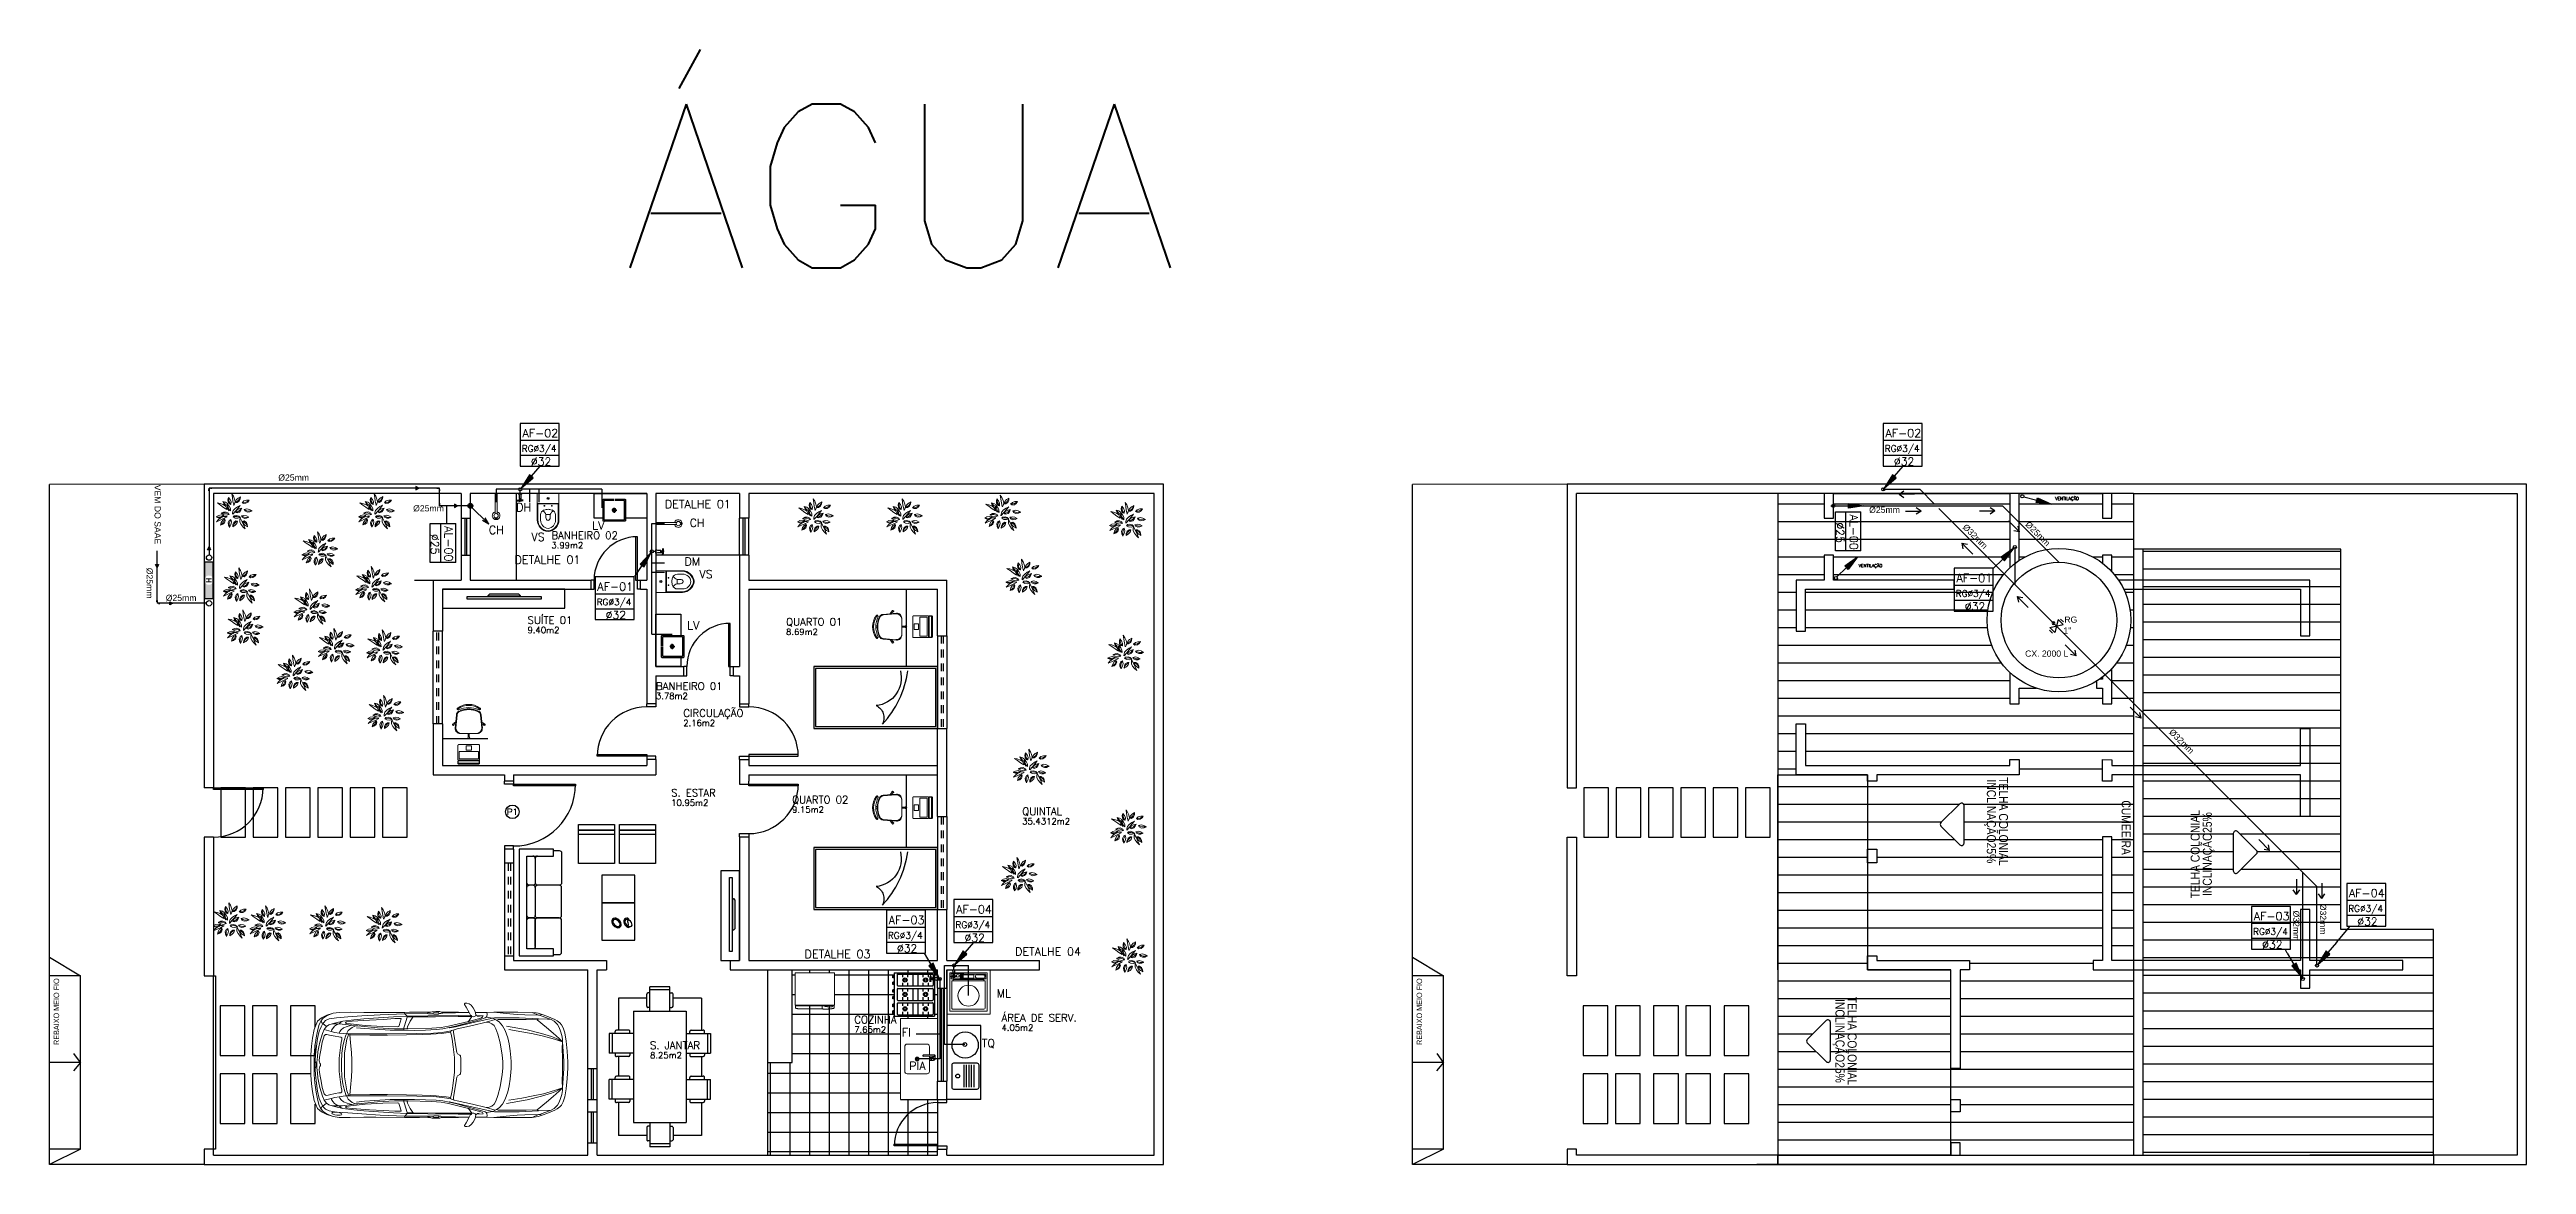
# Model space of a CAD drawing. Header units: millimetres. Extents: x -72 to 578, y 3 to 161.
# Drawn here: x 389.38 to 429.4, y 76.58 to 94.61 of the extents above; entities that cross this region are included whole.
import ezdxf
from ezdxf.enums import TextEntityAlignment as Align

# ---------------------------------------------------------------- set-up
doc = ezdxf.new("R2010")
doc.units = ezdxf.units.MM
doc.linetypes.add('HIDDEN2', pattern=[0.1875, 0.125, -0.0625])
doc.layers.get('0').update_dxf_attribs({"color": 3})
for name, color, linetype in [('-HIDRO', 8, 'Continuous'), ('a-pem-m', 6, 'Continuous'), ('A-PEN-B', 5, 'Continuous'), ('A-PEN-W', 7, 'Continuous'), ('AF', 5, 'Continuous'), ('AR-MOB', 252, 'Continuous'), ('COTAS', 7, 'Continuous'), ('COTAS01', 7, 'Continuous'), ('COZINHA', 6, 'Continuous'), ('CTA', 5, 'Continuous'), ('DIVERSOS', 1, 'Continuous'), ('E-txt-g', 3, 'Continuous'), ('ESPECIFICAÇÃO02', 7, 'Continuous'), ('HID-TUBPRIMARIO', 5, 'Continuous'), ('HIDRO 01', 4, 'Continuous'), ('LAY-OUT03', 6, 'Continuous'), ('LAY-OUT04', 4, 'Continuous'), ('PONTOS_ELETRICOS', 2, 'Continuous'), ('Prumadas_L', 1, 'Continuous'), ('Prumadas_Q', 3, 'Continuous'), ('Prumadas_T', 2, 'Continuous'), ('TEXTO', 6, 'Continuous'), ('Texto-Tubos', 7, 'Continuous'), ('TigreCad', 3, 'Continuous'), ('txt_0', 7, 'Continuous')]:
    doc.layers.add(name, color=color, linetype=linetype)
doc.layers.add('E-Lay-9', color=9, linetype='Continuous', lineweight=9)
doc.layers.add('E-Txt-W', color=7, linetype='Continuous', lineweight=20)
doc.styles.add('100-25', font='ROMANS.shx', dxfattribs={"height": 0.12})
doc.styles.add('F2', font='ARIALN.TTF')
doc.styles.add('PADRAO_TXT', font='romans.shx')
doc.styles.add('REG60', font='romans.shx', dxfattribs={"width": 0.8, "height": 0.15})
doc.styles.add('REG80', font='romans.shx', dxfattribs={"width": 0.8, "height": 0.2})
doc.styles.add('ROMANS', font='romans__.ttf', dxfattribs={"height": 0.1})
doc.styles.get("Standard").update_dxf_attribs({"font": 'arial.ttf'})
doc.styles.add('TCTUBOS-TXT', font='txt.shx')
pattern_1 = [(180, (478.42922, 203.56683), (-3e-17, -0.28575), [])]

msp = doc.modelspace()

# ---------------------------------------------------------------- texts
at = {"layer": '-HIDRO', "style": 'PADRAO_TXT'}
for s, height, p in [('3.99m2', 0.1, (397.489, 86.545)), ('BANHEIRO 02', 0.12, (397.489, 86.695)), ('9.40m2', 0.1, (397.104, 85.173)), ('SUÍTE 01', 0.12, (397.104, 85.323)), ('QUARTO 01', 0.12, (401.281, 85.295)), ('8.69m2', 0.1, (401.281, 85.145)), ('3.78m2', 0.1, (399.179, 84.107)), ('BANHEIRO 01', 0.12, (399.179, 84.257)), ('2.16m2', 0.1, (399.62, 83.672)), ('CIRCULAÇÃO', 0.12, (399.62, 83.822)), ('S. ESTAR', 0.12, (399.425, 82.531)), ('10.95m2', 0.1, (399.425, 82.381)), ('QUARTO 02', 0.12, (401.378, 82.421)), ('9.15m2', 0.1, (401.378, 82.271)), ('35.4312m2', 0.1, (405.098, 82.082)), ('QUINTAL', 0.12, (405.098, 82.232)), ('COZINHA', 0.12, (402.383, 78.864)), ('ÁREA DE SERV.', 0.12, (404.763, 78.894)), ('S. JANTAR', 0.12, (399.083, 78.449)), ('7.65m2', 0.1, (402.383, 78.714)), ('4.05m2', 0.1, (404.763, 78.744)), ('8.25m2', 0.1, (399.083, 78.299))]:
    msp.add_text(s, height=height, dxfattribs=at).set_placement(p)
at = {"layer": '-HIDRO', "style": '100-25'}
msp.add_text('H', height=0.084, rotation=90, dxfattribs=at).set_placement((391.995, 85.987))
at = {"layer": '-HIDRO', "color": 7, "linetype": 'Continuous', "style": 'F2'}
for p in [(389.445, 78.515), (411.47, 78.515)]:
    msp.add_text('REBAIXO MEIO FIO', height=0.08906, rotation=90, dxfattribs=at).set_placement(p, align=Align.TOP_LEFT)
at = {"layer": 'Prumadas_T', "style": 'ROMANS'}
for s, height, rotation, p in [('ÁGUA', 2.646, 0, (403.123, 91.083)), ('AF-02', 0.1323, 360, (397.311, 88.342)), ('AF-02', 0.1323, 360, (419.336, 88.342)), ('RG%%C3/4', 0.1058, 360, (397.291, 88.105)), ('RG%%C3/4', 0.1058, 360, (419.317, 88.106)), ('%%C32', 0.1281, 360, (397.321, 87.884)), ('%%C32', 0.1281, 360, (419.347, 87.885)), ('DETALHE 01', 0.1323, 360, (399.855, 87.194)), ('AL-00', 0.1323, 270, (395.762, 86.619)), ('%%C25', 0.1281, 270, (418.249, 86.799)), ('AL-00', 0.1323, 270, (418.47, 86.807)), ('%%C25', 0.1281, 270, (395.541, 86.612)), ('DETALHE 01', 0.1323, 360, (397.426, 86.294)), ('AF-01', 0.1323, 360, (420.482, 85.998)), ('AF-01', 0.1323, 360, (398.52, 85.86)), ('RG%%C3/4', 0.1058, 360, (398.501, 85.624)), ('RG%%C3/4', 0.1058, 360, (420.463, 85.761)), ('%%C32', 0.1281, 360, (420.493, 85.54)), ('%%C32', 0.1281, 360, (398.531, 85.403)), ('AF-04', 0.1323, 360, (426.825, 80.904)), ('AF-03', 0.1323, 360, (403.228, 80.469)), ('AF-04', 0.1323, 360, (404.319, 80.642)), ('RG%%C3/4', 0.1058, 360, (404.299, 80.405)), ('AF-03', 0.1323, 360, (425.288, 80.531)), ('RG%%C3/4', 0.1058, 360, (426.806, 80.667)), ('%%C32', 0.1281, 360, (426.836, 80.446)), ('RG%%C3/4', 0.1058, 360, (403.208, 80.233)), ('%%C32', 0.1281, 360, (403.238, 80.012)), ('%%C32', 0.1281, 360, (404.329, 80.184)), ('DETALHE 04', 0.1323, 360, (405.514, 79.959)), ('RG%%C3/4', 0.1058, 360, (425.268, 80.295)), ('%%C32', 0.1281, 360, (425.298, 80.074)), ('DETALHE 03', 0.1323, 360, (402.113, 79.918))]:
    msp.add_text(s, height=height, rotation=rotation, dxfattribs=at).set_placement(p, align=Align.CENTER)
for s, p in [('DH', (396.92, 87.143)), ('CH', (396.478, 86.776)), ('LV', (398.149, 86.849)), ('CH', (399.723, 86.891)), ('VS', (397.166, 86.663)), ('DM', (399.639, 86.267)), ('VS', (399.881, 86.062)), ('LV', (399.684, 85.235)), ('ML', (404.684, 79.284)), ('FI', (403.151, 78.654)), ('TQ', (404.444, 78.478)), ('PIA', (403.272, 78.112))]:
    msp.add_text(s, height=0.131, rotation=360, dxfattribs=at).set_placement(p)
at = {"layer": 'TEXTO'}
for p in [(393.324, 87.69), (395.503, 87.192), (419.032, 87.168), (391.505, 85.744)]:
    msp.add_text('Ø25mm', height=0.1, dxfattribs=at).set_placement(p, align=Align.MIDDLE_CENTER)
for s, rotation, p in [('VEM DO SAAE', 270, (391.126, 87.092)), ('Ø32mm', 315, (420.497, 86.738)), ('Ø25mm', 315, (421.51, 86.78)), ('Ø25mm', 270, (390.997, 85.982)), ('Ø32mm', 315, (423.833, 83.424)), ('Ø32mm', 270, (425.686, 80.439)), ('Ø32mm', 270, (426.119, 80.549))]:
    msp.add_text(s, height=0.1, rotation=rotation, dxfattribs=at).set_placement(p, align=Align.MIDDLE_CENTER)
for s, p in [('1"', (421.921, 85.165)), ('RG', (421.937, 85.342)), ('CX. 2000 L', (421.303, 84.793))]:
    msp.add_text(s, height=0.1, dxfattribs=at).set_placement(p)
at = {"layer": 'Texto-Tubos', "style": 'TCTUBOS-TXT'}
for p in [(421.981, 87.325), (418.804, 86.238)]:
    msp.add_text('VENTILAÇÃO', height=0.05, dxfattribs=at).set_placement(p, align=Align.CENTER)

# ---------------------------------------------------------------- blocks, each defined once
blk = doc.blocks.new('sc_codp')
at = {"layer": 'txt_0', "style": 'PADRAO_TXT'}
blk.add_attdef('CODIGO_PORTA', text='', height=1, dxfattribs=at).set_placement((0, 0), align=Align.MIDDLE)
blk = doc.blocks.new('A$C76E36590')
at = {"layer": 'AR-MOB', "color": 8}
blk.add_lwpolyline([(-0.442, -1.001), (-0.45, -1.001), (-0.476, -0.975), (-0.476, -0.513), (-0.45, -0.488), (-0.442, -0.488)], close=True, dxfattribs=at)
blk = doc.blocks.new('A$C118B4C87')
at = {"layer": 'COTAS01', "color": 8}
for p, q in [((0.717, 1.487), (0.181, 1.487)), ((0.181, 1.029), (0.181, 1.487)), ((1.46, 1.487), (1.143, 1.487)), ((2.404, 1.487), (1.885, 1.487)), ((2.404, 1.029), (2.404, 1.487)), ((0.181, 0.146), (0.181, 0.604)), ((2.404, 0.146), (2.404, 0.604)), ((0.717, 0.146), (0.181, 0.146)), ((1.46, 0.146), (1.143, 0.146)), ((2.404, 0.146), (1.885, 0.146))]:
    blk.add_line(p, q, dxfattribs=at)
blk.add_arc((1.123, 0.115), 0.02, 270, 0, dxfattribs=at)
at = {"layer": 'LAY-OUT03', "color": 8}
for p, q in [((0.77, 1.633), (1.09, 1.633)), ((0.77, 1.242), (0.77, 1.633)), ((1.09, 1.242), (1.09, 1.633)), ((1.833, 1.633), (1.512, 1.633)), ((1.512, 1.242), (1.512, 1.633)), ((1.833, 1.242), (1.833, 1.633)), ((0.717, 1.321), (0.717, 1.519)), ((0.77, 1.539), (0.737, 1.539)), ((0.77, 1.301), (0.737, 1.301)), ((0.77, 1.585), (1.09, 1.585)), ((1.09, 1.539), (1.123, 1.539)), ((1.09, 1.301), (1.123, 1.301)), ((1.143, 1.321), (1.143, 1.519)), ((1.46, 1.321), (1.46, 1.519)), ((1.512, 1.539), (1.48, 1.539)), ((1.512, 1.301), (1.48, 1.301)), ((1.833, 1.585), (1.512, 1.585)), ((1.833, 1.539), (1.865, 1.539)), ((1.833, 1.301), (1.865, 1.301)), ((1.885, 1.321), (1.885, 1.519)), ((0, 0.657), (0, 0.977)), ((0.391, 0.977), (0, 0.977)), ((0.048, 0.657), (0.048, 0.977)), ((0.095, 0.977), (0.095, 1.009)), ((0.312, 1.029), (0.115, 1.029)), ((0.332, 0.977), (0.332, 1.009)), ((2.193, 0.977), (2.584, 0.977)), ((2.252, 0.977), (2.252, 1.009)), ((2.272, 1.029), (2.47, 1.029)), ((2.49, 0.977), (2.49, 1.009)), ((2.536, 0.657), (2.536, 0.977)), ((2.584, 0.657), (2.584, 0.977)), ((0.391, 0.657), (0, 0.657)), ((0.095, 0.657), (0.095, 0.624)), ((0.312, 0.604), (0.115, 0.604)), ((0.332, 0.657), (0.332, 0.624)), ((2.193, 0.657), (2.584, 0.657)), ((2.252, 0.657), (2.252, 0.624)), ((2.272, 0.604), (2.47, 0.604)), ((2.49, 0.657), (2.49, 0.624)), ((0.717, 0.312), (0.717, 0.115)), ((0.77, 0.332), (0.737, 0.332)), ((0.77, 0.095), (0.737, 0.095)), ((0.77, 0.391), (0.77, 0)), ((0.77, 0.048), (1.09, 0.048)), ((0.77, 0), (1.09, 0)), ((1.09, 0.391), (1.09, 0)), ((1.09, 0.332), (1.123, 0.332)), ((1.09, 0.095), (1.123, 0.095)), ((1.143, 0.312), (1.143, 0.115)), ((1.46, 0.312), (1.46, 0.115)), ((1.512, 0.332), (1.48, 0.332)), ((1.512, 0.095), (1.48, 0.095)), ((1.512, 0.391), (1.512, 0)), ((1.833, 0.048), (1.512, 0.048)), ((1.833, 0), (1.512, 0)), ((1.833, 0.391), (1.833, 0)), ((1.833, 0.332), (1.865, 0.332)), ((1.833, 0.095), (1.865, 0.095)), ((1.885, 0.312), (1.885, 0.115))]:
    blk.add_line(p, q, dxfattribs=at)
for centre, start, end in [((0.737, 1.519), 90, 180), ((0.737, 1.321), 180, 270), ((1.123, 1.519), 360, 90), ((1.123, 1.321), 270, 0), ((1.48, 1.519), 90, 180), ((1.48, 1.321), 180, 270), ((1.865, 1.519), 360, 90), ((1.865, 1.321), 270, 0), ((0.115, 1.009), 90, 180), ((0.312, 1.009), 0, 90), ((2.272, 1.009), 90, 180), ((2.47, 1.009), 0, 90), ((0.115, 0.624), 180, 270), ((0.312, 0.624), 270, 360), ((2.272, 0.624), 180, 270), ((2.47, 0.624), 270, 360), ((0.737, 0.312), 90, 180), ((0.737, 0.115), 180, 270), ((1.123, 0.312), 0, 90), ((1.48, 0.312), 90, 180), ((1.48, 0.115), 180, 270), ((1.865, 0.312), 0, 90), ((1.865, 0.115), 270, 0)]:
    blk.add_arc(centre, 0.02, start, end, dxfattribs=at)
at = {"layer": 'LAY-OUT04', "color": 8}
for p, q in [((0.391, 1.242), (0.391, 0.391)), ((2.193, 1.242), (0.391, 1.242)), ((2.193, 1.242), (2.193, 0.391)), ((2.193, 0.391), (0.391, 0.391))]:
    blk.add_line(p, q, dxfattribs=at)
blk = doc.blocks.new('A$C429A2333')
at = {"layer": 'COTAS', "ltscale": 0.35, "rotation": 270}
blk.add_blockref('A$C118B4C87', (-1.487, 2.404), dxfattribs=at)
blk = doc.blocks.new('Fogão03_6')
at = {"layer": 'a-pem-m', "color": 8}
for p, q in [((-0.35, -0.65), (-0.35, 0)), ((-0.35, 0), (0.35, 0)), ((-0.35, 0), (0.35, 0)), ((-0.35, -0.65), (-0.35, 0)), ((-0.33, -0.59), (-0.33, -0.03)), ((-0.33, -0.59), (-0.33, -0.03)), ((-0.33, -0.103), (-0.28, -0.103)), ((-0.33, -0.103), (-0.28, -0.103)), ((-0.33, -0.186), (-0.28, -0.186)), ((-0.33, -0.186), (-0.28, -0.186)), ((-0.33, -0.269), (-0.137, -0.269)), ((-0.33, -0.269), (-0.137, -0.269)), ((-0.33, -0.351), (-0.137, -0.351)), ((-0.33, -0.351), (-0.137, -0.351)), ((-0.32, -0.02), (-0.147, -0.02)), ((-0.32, -0.02), (-0.147, -0.02)), ((-0.187, -0.103), (-0.137, -0.103)), ((-0.187, -0.103), (-0.137, -0.103)), ((-0.187, -0.186), (-0.137, -0.186)), ((-0.187, -0.186), (-0.137, -0.186)), ((-0.137, -0.59), (-0.137, -0.03)), ((-0.137, -0.59), (-0.137, -0.03)), ((-0.097, -0.59), (-0.097, -0.03)), ((-0.097, -0.59), (-0.097, -0.03)), ((-0.097, -0.103), (-0.047, -0.103)), ((-0.097, -0.103), (-0.047, -0.103)), ((-0.097, -0.186), (-0.047, -0.186)), ((-0.097, -0.186), (-0.047, -0.186)), ((-0.097, -0.269), (0.097, -0.269)), ((-0.097, -0.269), (0.097, -0.269)), ((-0.097, -0.351), (0.097, -0.351)), ((-0.097, -0.351), (0.097, -0.351)), ((-0.087, -0.02), (0.087, -0.02)), ((-0.087, -0.02), (0.087, -0.02)), ((0.047, -0.103), (0.097, -0.103)), ((0.047, -0.103), (0.097, -0.103)), ((0.047, -0.186), (0.097, -0.186)), ((0.047, -0.186), (0.097, -0.186)), ((0.097, -0.59), (0.097, -0.03)), ((0.097, -0.59), (0.097, -0.03)), ((0.137, -0.59), (0.137, -0.03)), ((0.137, -0.59), (0.137, -0.03)), ((0.137, -0.103), (0.187, -0.103)), ((0.137, -0.103), (0.187, -0.103)), ((0.137, -0.186), (0.187, -0.186)), ((0.137, -0.186), (0.187, -0.186)), ((0.137, -0.269), (0.33, -0.269)), ((0.137, -0.269), (0.33, -0.269)), ((0.137, -0.351), (0.33, -0.351)), ((0.137, -0.351), (0.33, -0.351)), ((0.147, -0.02), (0.32, -0.02)), ((0.147, -0.02), (0.32, -0.02)), ((0.28, -0.103), (0.33, -0.103)), ((0.28, -0.103), (0.33, -0.103)), ((0.28, -0.186), (0.33, -0.186)), ((0.28, -0.186), (0.33, -0.186)), ((0.33, -0.59), (0.33, -0.03)), ((0.33, -0.59), (0.33, -0.03)), ((0.35, -0.65), (0.35, 0)), ((0.35, -0.65), (0.35, 0)), ((-0.35, -0.65), (0.35, -0.65)), ((-0.35, -0.65), (0.35, -0.65)), ((-0.33, -0.434), (-0.28, -0.434)), ((-0.33, -0.434), (-0.28, -0.434)), ((-0.33, -0.517), (-0.28, -0.517)), ((-0.33, -0.517), (-0.28, -0.517)), ((-0.32, -0.6), (-0.147, -0.6)), ((-0.32, -0.6), (-0.147, -0.6)), ((-0.307, -0.65), (-0.307, -0.67)), ((-0.307, -0.65), (-0.307, -0.67)), ((-0.267, -0.66), (-0.307, -0.66)), ((-0.267, -0.66), (-0.307, -0.66)), ((-0.267, -0.67), (-0.307, -0.67)), ((-0.267, -0.67), (-0.307, -0.67)), ((-0.267, -0.65), (-0.267, -0.67)), ((-0.267, -0.65), (-0.267, -0.67)), ((-0.2, -0.65), (-0.2, -0.67)), ((-0.2, -0.65), (-0.2, -0.67)), ((-0.16, -0.66), (-0.2, -0.66)), ((-0.16, -0.66), (-0.2, -0.66)), ((-0.16, -0.67), (-0.2, -0.67)), ((-0.16, -0.67), (-0.2, -0.67)), ((-0.187, -0.434), (-0.137, -0.434)), ((-0.187, -0.434), (-0.137, -0.434)), ((-0.187, -0.517), (-0.137, -0.517)), ((-0.187, -0.517), (-0.137, -0.517)), ((-0.16, -0.65), (-0.16, -0.67)), ((-0.16, -0.65), (-0.16, -0.67)), ((-0.097, -0.434), (-0.047, -0.434)), ((-0.097, -0.434), (-0.047, -0.434)), ((-0.097, -0.517), (-0.047, -0.517)), ((-0.097, -0.517), (-0.047, -0.517)), ((-0.087, -0.6), (0.087, -0.6)), ((-0.087, -0.6), (0.087, -0.6)), ((-0.073, -0.65), (-0.073, -0.67)), ((-0.073, -0.65), (-0.073, -0.67)), ((-0.034, -0.66), (-0.073, -0.66)), ((-0.034, -0.66), (-0.073, -0.66)), ((-0.034, -0.67), (-0.073, -0.67)), ((-0.034, -0.67), (-0.073, -0.67)), ((-0.034, -0.65), (-0.034, -0.67)), ((-0.034, -0.65), (-0.034, -0.67)), ((0.034, -0.65), (0.034, -0.67)), ((0.034, -0.65), (0.034, -0.67)), ((0.073, -0.66), (0.034, -0.66)), ((0.073, -0.66), (0.034, -0.66)), ((0.073, -0.67), (0.034, -0.67)), ((0.073, -0.67), (0.034, -0.67)), ((0.047, -0.434), (0.097, -0.434)), ((0.047, -0.434), (0.097, -0.434)), ((0.047, -0.517), (0.097, -0.517)), ((0.047, -0.517), (0.097, -0.517)), ((0.073, -0.65), (0.073, -0.67)), ((0.073, -0.65), (0.073, -0.67)), ((0.137, -0.434), (0.187, -0.434)), ((0.137, -0.434), (0.187, -0.434)), ((0.137, -0.517), (0.187, -0.517)), ((0.137, -0.517), (0.187, -0.517)), ((0.147, -0.6), (0.32, -0.6)), ((0.147, -0.6), (0.32, -0.6)), ((0.16, -0.65), (0.16, -0.67)), ((0.16, -0.65), (0.16, -0.67)), ((0.2, -0.66), (0.16, -0.66)), ((0.2, -0.66), (0.16, -0.66)), ((0.2, -0.67), (0.16, -0.67)), ((0.2, -0.67), (0.16, -0.67)), ((0.2, -0.65), (0.2, -0.67)), ((0.2, -0.65), (0.2, -0.67)), ((0.267, -0.65), (0.267, -0.67)), ((0.267, -0.65), (0.267, -0.67)), ((0.307, -0.66), (0.267, -0.66)), ((0.307, -0.66), (0.267, -0.66)), ((0.307, -0.67), (0.267, -0.67)), ((0.307, -0.67), (0.267, -0.67)), ((0.28, -0.434), (0.33, -0.434)), ((0.28, -0.434), (0.33, -0.434)), ((0.28, -0.517), (0.33, -0.517)), ((0.28, -0.517), (0.33, -0.517)), ((0.307, -0.65), (0.307, -0.67)), ((0.307, -0.65), (0.307, -0.67))]:
    blk.add_line(p, q, dxfattribs=at)
for centre, radius in [((-0.233, -0.144), 0.0341), ((-0.233, -0.144), 0.0341), ((-0.233, -0.144), 0.02), ((-0.233, -0.144), 0.02), ((0, -0.144), 0.0341), ((0, -0.144), 0.0341), ((0, -0.144), 0.02), ((0, -0.144), 0.02), ((0.233, -0.144), 0.0341), ((0.233, -0.144), 0.0341), ((0.233, -0.144), 0.02), ((0.233, -0.144), 0.02), ((-0.233, -0.476), 0.0341), ((-0.233, -0.476), 0.0341), ((-0.233, -0.476), 0.02), ((-0.233, -0.476), 0.02), ((0, -0.476), 0.0341), ((0, -0.476), 0.0341), ((0, -0.476), 0.02), ((0, -0.476), 0.02), ((0.233, -0.476), 0.0341), ((0.233, -0.476), 0.0341), ((0.233, -0.476), 0.02), ((0.233, -0.476), 0.02)]:
    blk.add_circle(centre, radius, dxfattribs=at)
for centre, start, end in [((-0.32, -0.03), 89.9995, 179.9996), ((-0.32, -0.03), 89.9995, 179.9996), ((-0.147, -0.03), 359.9996, 89.9995), ((-0.147, -0.03), 359.9996, 89.9995), ((-0.087, -0.03), 89.9995, 179.9996), ((-0.087, -0.03), 89.9995, 179.9996), ((0.087, -0.03), 359.9996, 89.9995), ((0.087, -0.03), 359.9996, 89.9995), ((0.147, -0.03), 89.9995, 179.9996), ((0.147, -0.03), 89.9995, 179.9996), ((0.32, -0.03), 359.9996, 89.9995), ((0.32, -0.03), 359.9996, 89.9995), ((-0.32, -0.59), 179.9996, 269.9995), ((-0.32, -0.59), 179.9996, 269.9995), ((-0.147, -0.59), 269.9995, 359.9996), ((-0.147, -0.59), 269.9995, 359.9996), ((-0.087, -0.59), 179.9996, 269.9995), ((-0.087, -0.59), 179.9996, 269.9995), ((0.087, -0.59), 269.9995, 359.9996), ((0.087, -0.59), 269.9995, 359.9996), ((0.147, -0.59), 179.9996, 269.9995), ((0.147, -0.59), 179.9996, 269.9995), ((0.32, -0.59), 269.9995, 359.9996), ((0.32, -0.59), 269.9995, 359.9996)]:
    blk.add_arc(centre, 0.01, start, end, dxfattribs=at)
blk = doc.blocks.new('A$C41E35AE6')
at = {"layer": 'COZINHA', "linetype": 'Continuous', "rotation": 180}
blk.add_blockref('Fogão03_6', (-0.35, 0), dxfattribs=at)
blk = doc.blocks.new('GELAD-VS')
at = {"color": 8}
blk.add_line((-0.096, -0.313), (-0.096, -0.315), dxfattribs=at)
for points in [[(-0.295, 0.27), (0.34, 0.27)], [(-0.295, 0.27), (-0.295, -0.252)], [(0.34, 0.27), (0.34, -0.252)], [(-0.295, -0.252), (0.34, -0.252)], [(-0.292, -0.267), (-0.292, -0.286), (-0.291, -0.29), (-0.291, -0.294), (-0.289, -0.298), (-0.286, -0.301), (-0.283, -0.304), (-0.28, -0.306), (-0.276, -0.308), (-0.272, -0.309), (-0.269, -0.309), (-0.265, -0.31), (-0.261, -0.31), (-0.258, -0.31), (-0.254, -0.311), (-0.251, -0.311), (-0.247, -0.312), (-0.243, -0.312), (-0.24, -0.312), (-0.236, -0.313), (-0.232, -0.313), (-0.228, -0.313), (-0.225, -0.314), (-0.221, -0.314), (-0.218, -0.314), (-0.214, -0.315), (-0.21, -0.315), (-0.206, -0.315), (-0.203, -0.315), (-0.199, -0.315), (-0.196, -0.315), (-0.192, -0.316), (-0.188, -0.316), (-0.184, -0.316), (-0.181, -0.316), (-0.177, -0.316), (-0.174, -0.316), (-0.17, -0.317), (-0.166, -0.317), (-0.162, -0.317), (-0.159, -0.317), (-0.155, -0.317), (-0.151, -0.317), (-0.148, -0.317), (-0.144, -0.317), (-0.14, -0.317), (-0.137, -0.317), (-0.133, -0.317), (-0.129, -0.316), (-0.126, -0.316), (-0.122, -0.316), (-0.118, -0.316), (-0.115, -0.316), (-0.111, -0.316), (-0.107, -0.315), (-0.104, -0.315), (-0.1, -0.315), (-0.096, -0.315)], [(-0.29, -0.265), (-0.29, -0.265), (-0.29, -0.265), (-0.29, -0.265), (-0.29, -0.265), (-0.29, -0.265), (-0.29, -0.265), (-0.291, -0.265), (-0.291, -0.265), (-0.291, -0.266), (-0.291, -0.266), (-0.291, -0.266), (-0.291, -0.266), (-0.291, -0.266), (-0.291, -0.266), (-0.291, -0.267)], [(-0.124, -0.265), (-0.29, -0.265)], [(-0.286, -0.252), (-0.286, -0.265)], [(-0.264, -0.265), (-0.264, -0.265), (-0.264, -0.265), (-0.264, -0.265), (-0.264, -0.265), (-0.264, -0.265), (-0.264, -0.265), (-0.264, -0.265), (-0.264, -0.265)], [(-0.262, -0.267), (-0.262, -0.266), (-0.262, -0.266), (-0.262, -0.266), (-0.262, -0.266), (-0.262, -0.266), (-0.262, -0.266), (-0.262, -0.265), (-0.263, -0.265), (-0.263, -0.265), (-0.263, -0.265), (-0.264, -0.265), (-0.264, -0.265)], [(-0.262, -0.267), (-0.262, -0.269)], [(-0.249, -0.283), (-0.251, -0.282), (-0.254, -0.281), (-0.256, -0.28), (-0.258, -0.278), (-0.26, -0.276), (-0.261, -0.274), (-0.262, -0.271), (-0.262, -0.269)], [(-0.112, -0.265), (-0.146, -0.275), (-0.18, -0.281), (-0.215, -0.284), (-0.249, -0.283)], [(-0.124, -0.265), (-0.122, -0.265), (-0.121, -0.265), (-0.119, -0.265), (-0.119, -0.265), (-0.118, -0.265)], [(-0.121, -0.265), (-0.122, -0.265)], [(-0.118, -0.265), (-0.118, -0.265)], [(-0.112, -0.265), (-0.113, -0.265), (-0.113, -0.265), (-0.113, -0.265), (-0.114, -0.265), (-0.114, -0.265), (-0.114, -0.265), (-0.115, -0.265), (-0.116, -0.265), (-0.116, -0.265), (-0.117, -0.265), (-0.118, -0.265), (-0.118, -0.265)], [(-0.118, -0.265), (-0.118, -0.265)], [(-0.112, -0.265), (-0.096, -0.265)], [(-0.097, -0.265), (-0.112, -0.265), (-0.112, -0.265), (-0.112, -0.265), (-0.112, -0.265), (-0.112, -0.265)], [(-0.097, -0.265), (-0.097, -0.265), (-0.097, -0.265), (-0.097, -0.265), (-0.097, -0.265), (-0.097, -0.265), (-0.097, -0.265), (-0.097, -0.265), (-0.097, -0.265), (-0.097, -0.265), (-0.097, -0.265), (-0.097, -0.265), (-0.097, -0.265)], [(-0.096, -0.265), (0.34, -0.265)], [(-0.096, -0.265), (-0.096, -0.265), (-0.096, -0.265), (-0.096, -0.265), (-0.096, -0.266)], [(-0.096, -0.265), (-0.096, -0.266)], [(-0.096, -0.265), (-0.096, -0.309)], [(-0.096, -0.265), (-0.096, -0.314), (-0.096, -0.309)], [(-0.096, -0.266), (-0.096, -0.308)], [(-0.096, -0.267), (-0.096, -0.267)], [(-0.096, -0.308), (-0.096, -0.308), (-0.096, -0.308)], [(-0.096, -0.311), (-0.096, -0.311), (-0.096, -0.311), (-0.096, -0.311), (-0.096, -0.311), (-0.096, -0.31), (-0.096, -0.31), (-0.096, -0.31), (-0.096, -0.31), (-0.096, -0.31), (-0.096, -0.31), (-0.096, -0.309), (-0.096, -0.309), (-0.096, -0.309), (-0.096, -0.308), (-0.096, -0.308)], [(-0.096, -0.309), (-0.096, -0.31)], [(-0.096, -0.31), (-0.096, -0.311)], [(-0.096, -0.311), (-0.096, -0.311)], [(-0.096, -0.311), (-0.096, -0.314)], [(-0.096, -0.312), (-0.096, -0.312)], [(-0.096, -0.313), (-0.096, -0.313)], [(-0.08, -0.314), (-0.084, -0.314), (-0.096, -0.314), (-0.096, -0.314)], [(-0.066, -0.314), (-0.071, -0.314), (-0.08, -0.314)], [(-0.066, -0.265), (-0.066, -0.265), (-0.066, -0.265), (-0.066, -0.265), (-0.066, -0.265), (-0.066, -0.265), (-0.066, -0.265), (-0.066, -0.265), (-0.066, -0.265), (-0.066, -0.265), (-0.066, -0.265), (-0.066, -0.265), (-0.066, -0.265), (-0.066, -0.265), (-0.066, -0.265), (-0.066, -0.265), (-0.066, -0.265), (-0.066, -0.265), (-0.066, -0.265), (-0.066, -0.265), (-0.066, -0.265)], [(-0.066, -0.314), (0.245, -0.315)], [(0.158, -0.265), (0.142, -0.265)], [(0.142, -0.265), (0.158, -0.265), (0.158, -0.265), (0.158, -0.265), (0.158, -0.265), (0.158, -0.265)], [(0.158, -0.265), (0.158, -0.265), (0.159, -0.265), (0.159, -0.265), (0.159, -0.265), (0.16, -0.265), (0.16, -0.265), (0.161, -0.265), (0.161, -0.265), (0.162, -0.265), (0.163, -0.265), (0.164, -0.265), (0.164, -0.265)], [(0.164, -0.265), (0.164, -0.265)], [(0.164, -0.265), (0.164, -0.265)], [(0.169, -0.265), (0.168, -0.265), (0.167, -0.265), (0.165, -0.265), (0.165, -0.265), (0.164, -0.265)], [(0.167, -0.265), (0.168, -0.265)], [(0.169, -0.265), (0.336, -0.265)], [(0.219, -0.316), (0.219, -0.316)], [(0.227, -0.316), (0.227, -0.316)], [(0.318, -0.309), (0.315, -0.309), (0.311, -0.31), (0.307, -0.31), (0.304, -0.31), (0.3, -0.311), (0.296, -0.311), (0.292, -0.312), (0.289, -0.312), (0.286, -0.312), (0.282, -0.313), (0.278, -0.313), (0.274, -0.313), (0.27, -0.314), (0.267, -0.314), (0.263, -0.314), (0.26, -0.315), (0.256, -0.315), (0.252, -0.315), (0.249, -0.315), (0.245, -0.315)], [(0.309, -0.265), (0.309, -0.265), (0.309, -0.265), (0.309, -0.265), (0.309, -0.265), (0.309, -0.265), (0.309, -0.265)], [(0.338, -0.286), (0.337, -0.29), (0.336, -0.294), (0.335, -0.298), (0.332, -0.301), (0.329, -0.304), (0.325, -0.306), (0.322, -0.308), (0.318, -0.309)], [(0.332, -0.252), (0.332, -0.265)], [(0.338, -0.266), (0.338, -0.266), (0.338, -0.266), (0.338, -0.266), (0.338, -0.266), (0.338, -0.266), (0.338, -0.266), (0.338, -0.266), (0.337, -0.265), (0.337, -0.265), (0.336, -0.265), (0.336, -0.265), (0.336, -0.265), (0.336, -0.265), (0.336, -0.265), (0.336, -0.265)], [(0.338, -0.267), (0.338, -0.286)]]:
    blk.add_lwpolyline(points, dxfattribs=at)
blk = doc.blocks.new('A$C2C1E45B8')
at = {"layer": 'E-Lay-9', "xscale": -1, "rotation": 180}
blk.add_blockref('GELAD-VS', (-0.34, 0.27), dxfattribs=at)
blk = doc.blocks.new('A$C2281729D')
at = {"color": 8}
blk.add_line((0, 0.6), (0, 0), dxfattribs=at)
at = {"layer": 'E-Lay-9', "color": 8}
for p, q in [((0, 0.6), (1.313, 0.6)), ((1.313, 0), (1.313, 0.6)), ((0.701, 0.071), (0.68, 0.071))]:
    blk.add_line(p, q, dxfattribs=at)
for points in [[(0.721, 0.13), (0.856, 0.13, 0.414214), (0.896, 0.17), (0.896, 0.49, 0.414214), (0.856, 0.53), (0.456, 0.53, 0.414214), (0.416, 0.49), (0.416, 0.17, 0.414214), (0.456, 0.13), (0.649, 0.13)], [(0.631, 0.113), (0.631, 0.076, 0.133256), (0.633, 0.069, 0.106756), (0.638, 0.063, 0.082828), (0.646, 0.059, 0.071352), (0.656, 0.058, 0.071352), (0.666, 0.059, 0.082828), (0.674, 0.063, 0.106756), (0.679, 0.069, 0.133256), (0.681, 0.076), (0.681, 0.113)], [(0.639, 0.063), (0.639, 0.056, 0.546464), (0.663, 0.04, -0.10784), (0.668, 0.041), (0.711, 0.041)], [(0.663, 0.04, 0.293273), (0.674, 0.056), (0.674, 0.063)], [(0.666, 0.13), (0.701, 0.13, 0.414214)]]:
    blk.add_lwpolyline(points, format="xyb", dxfattribs=at)
for points in [[(0.681, 0.113, 0.133256), (0.679, 0.12, 0.106756), (0.674, 0.126, 0.082828), (0.666, 0.129, 0.071352), (0.656, 0.131, 0.071352), (0.646, 0.129, 0.082828), (0.638, 0.126, 0.106756), (0.633, 0.12, 0.133256), (0.631, 0.113, 0.133256), (0.633, 0.107, 0.106756), (0.638, 0.101, 0.082828), (0.646, 0.097, 0.071352), (0.656, 0.095, 0.071352), (0.666, 0.097, 0.082828), (0.674, 0.101, 0.106756), (0.679, 0.107, 0.133256)], [(0.649, 0.121, 0.133256), (0.649, 0.119, 0.106756), (0.651, 0.117, 0.082828), (0.653, 0.116, 0.071352), (0.656, 0.115, 0.071352), (0.659, 0.116, 0.082828), (0.661, 0.117, 0.106756), (0.663, 0.119, 0.133256), (0.664, 0.121, 0.133256), (0.663, 0.123, 0.106756), (0.661, 0.124, 0.082828), (0.659, 0.125, 0.071352), (0.656, 0.126, 0.071352), (0.653, 0.125, 0.082828), (0.651, 0.124, 0.106756), (0.649, 0.123, 0.133256)], [(0.721, 0.056), (0.721, 0.226, 1), (0.701, 0.226), (0.701, 0.056, 1)]]:
    blk.add_lwpolyline(points, format="xyb", close=True, dxfattribs=at)
for radius in [0.03, 0.0175]:
    blk.add_circle((0.656, 0.33), radius, dxfattribs=at)
for centre, radius, start, end in [((0.656, 0.056), 0.035, 25.3769, 44.4153), ((0.711, 0.056), 0.015, 131.8103, 48.1897), ((0.711, 0.226), 0.0125, 323.1301, 216.8699)]:
    blk.add_arc(centre, radius, start, end, dxfattribs=at)
blk = doc.blocks.new('A$C656368A0')
at = {"layer": 'COTAS01', "color": 8}
for p, q in [((0, 1.196), (0, 0)), ((0, 1.196), (0.55, 1.196)), ((0.11, 0.997), (0.11, 0.635)), ((0.15, 0.997), (0.15, 0.635)), ((0.19, 0.997), (0.19, 0.635)), ((0.23, 0.997), (0.23, 0.635)), ((0.27, 0.997), (0.27, 0.635)), ((0, 0), (0.55, 0))]:
    blk.add_line(p, q, dxfattribs=at)
for centre in [(0.374, 0.816), (0.259, 0.305)]:
    blk.add_circle(centre, 0.0307, dxfattribs=at)
at = {"layer": 'ESPECIFICAÇÃO02', "color": 8}
blk.add_lwpolyline([(0.466, 0.633, -0.414214), (0.436, 0.603), (0.065, 0.603, -0.414214), (0.035, 0.633), (0.035, 1.003, -0.414214), (0.065, 1.033), (0.436, 1.033, -0.414214), (0.466, 1.003)], format="xyb", close=True, dxfattribs=at)
blk.add_circle((0.254, 0.315), 0.212, dxfattribs=at)
blk = doc.blocks.new('A$C00884CEF')
at = {"layer": 'COTAS', "ltscale": 0.35, "rotation": 270}
blk.add_blockref('A$C656368A0', (-1.196, 0.55), dxfattribs=at)
blk = doc.blocks.new('Maquina de Lavar')
at = {"layer": 'E-Lay-9', "color": 8}
for p, q in [((0.3, 0), (-0.3, 0)), ((-0.3, 0), (-0.3, -0.62)), ((-0.08, -0.01), (-0.28, -0.01)), ((-0.28, -0.01), (-0.28, -0.1)), ((0.28, -0.1), (-0.28, -0.1)), ((0.27, -0.13), (-0.27, -0.13)), ((-0.27, -0.13), (-0.27, -0.57)), ((0.25, -0.11), (-0.25, -0.11)), ((-0.25, -0.11), (-0.25, -0.13)), ((-0.136, -0.085), (-0.136, -0.01)), ((-0.086, -0.025), (-0.136, -0.025)), ((-0.086, -0.04), (-0.136, -0.04)), ((-0.086, -0.055), (-0.136, -0.055)), ((-0.086, -0.07), (-0.136, -0.07)), ((0.085, -0.085), (-0.136, -0.085)), ((-0.086, -0.085), (-0.086, -0.01)), ((-0.08, -0.01), (-0.08, -0.02)), ((0.28, -0.02), (-0.08, -0.02)), ((0.085, -0.035), (-0.065, -0.035)), ((0.085, -0.085), (0.085, -0.035)), ((0.115, -0.07), (0.115, -0.05)), ((0.25, -0.035), (0.13, -0.035)), ((0.25, -0.085), (0.13, -0.085)), ((0.25, -0.13), (0.25, -0.11)), ((0.265, -0.07), (0.265, -0.05)), ((0.27, -0.57), (0.27, -0.13)), ((0.28, -0.1), (0.28, -0.02)), ((0.3, -0.62), (0.3, 0)), ((-0.3, -0.62), (0.3, -0.62)), ((-0.25, -0.59), (0.25, -0.59))]:
    blk.add_line(p, q, dxfattribs=at)
for centre, radius in [((-0.237, -0.048), 0.0227), ((-0.174, -0.048), 0.0227), ((0, -0.37), 0.17)]:
    blk.add_circle(centre, radius, dxfattribs=at)
for centre, radius, start, end in [((-0.065, -0.02), 0.015, 180, 270), ((0.13, -0.05), 0.015, 90, 180), ((0.13, -0.07), 0.015, 180, 270), ((0.25, -0.05), 0.015, 360, 90), ((0.25, -0.07), 0.015, 270, 360), ((-0.25, -0.57), 0.02, 180, 270), ((0.25, -0.57), 0.02, 270, 360)]:
    blk.add_arc(centre, radius, start, end, dxfattribs=at)
blk = doc.blocks.new('A$C32E43155')
at = {"layer": 'E-Lay-9', "color": 8}
blk.add_lwpolyline([(-0.7, 0), (0, 0), (0, -0.72), (-0.7, -0.72)], close=True, dxfattribs=at)
at = {"layer": 'E-Lay-9', "rotation": 180}
blk.add_blockref('Maquina de Lavar', (-0.35, -0.67), dxfattribs=at)
blk = doc.blocks.new('Cadeira')
at = {"layer": 'E-Lay-9', "color": 8}
for p, q in [((-0.139, 0), (0.139, 0)), ((-0.009, 0.054), (-0.009, 0.077)), ((-0.008, 0), (-0.008, 0.043)), ((-0.008, 0.043), (-0.006, 0.043)), ((0.006, 0.043), (0.007, 0.043)), ((0.007, 0), (0.007, 0.043)), ((0.01, 0.054), (0.01, 0.077)), ((-0.25, -0.159), (-0.265, -0.141)), ((-0.236, -0.147), (-0.251, -0.129)), ((-0.24, -0.165), (-0.241, -0.166)), ((-0.213, -0.185), (-0.241, -0.166)), ((-0.23, -0.156), (-0.231, -0.158)), ((-0.214, -0.162), (-0.23, -0.156)), ((-0.219, -0.084), (-0.2, -0.302)), ((-0.209, -0.094), (-0.19, -0.298)), ((-0.017, -0.396), (-0.017, -0.42)), ((0.017, -0.396), (0.017, -0.42)), ((0.209, -0.094), (0.19, -0.298)), ((0.219, -0.084), (0.2, -0.302)), ((0.213, -0.185), (0.241, -0.166)), ((0.214, -0.162), (0.23, -0.156)), ((0.23, -0.156), (0.231, -0.158)), ((0.236, -0.147), (0.251, -0.129)), ((0.24, -0.165), (0.241, -0.166)), ((0.25, -0.159), (0.265, -0.141))]:
    blk.add_line(p, q, dxfattribs=at)
blk.add_lwpolyline([(0.163, -0.381, -0.237888), (-0.163, -0.381, 0.605717), (-0.174, -0.395, 0.122717), (-0.17, -0.4, 0.323529), (0.17, -0.4, 0.122717), (0.174, -0.395, 0.605717)], format="xyb", close=True, dxfattribs=at)
for centre in [(0, 0.047), (-0.238, -0.158), (0.238, -0.158)]:
    blk.add_circle(centre, 0.005, dxfattribs=at)
for centre, radius, start, end in [((-0.139, -0.08), 0.08, 90, 182.5692), ((0, 0.065), 0.015, 281.6334, 257.4537), ((0, 0.048), 0.0075, 221.8103, 318.1897), ((0.139, -0.08), 0.08, 357.4308, 90), ((-0.25, -0.144), 0.015, 322.5463, 298.3666), ((-0.239, -0.157), 0.0075, 261.8103, 358.1897), ((-0.12, -0.089), 0.0887, 95.5925, 183.2522), ((-0.13, -0.296), 0.07, 185.1212, 243.6047), ((-0.12, -0.292), 0.07, 185.2999, 245.7361), ((-0.182, -0.396), 0.00782, 29.8109, 225.3255), ((-0.163, -0.39), 0.0125, 205.1455, 233.1301), ((0, -0.034), 0.362, 243.6047, 296.3953), ((0, -0.025), 0.362, 245.7361, 294.2639), ((0.12, -0.089), 0.0887, 356.7478, 84.4075), ((0.12, -0.292), 0.07, 294.2639, 354.7001), ((0.13, -0.296), 0.07, 296.3953, 354.8788), ((0.182, -0.396), 0.00782, 314.6745, 150.1891), ((0.239, -0.157), 0.0075, 181.8103, 278.1897), ((0.25, -0.144), 0.015, 241.6334, 217.4537), ((-0.163, -0.39), 0.0275, 205.1455, 233.4571), ((0, -0.165), 0.305, 234.1238, 305.8762), ((0.163, -0.39), 0.0275, 306.5429, 334.8545)]:
    blk.add_arc(centre, radius, start, end, dxfattribs=at)
blk = doc.blocks.new('Notebook')
at = {"layer": 'E-Lay-9', "color": 8}
for p, q in [((-0.175, 0.305), (-0.175, 0.3)), ((-0.175, 0.3), (-0.175, 0.265)), ((0.165, 0.315), (-0.165, 0.315)), ((-0.165, 0.255), (0.165, 0.255)), ((0.175, 0.3), (0.175, 0.305)), ((0.175, 0.265), (0.175, 0.3))]:
    blk.add_line(p, q, dxfattribs=at)
for points in [[(-0.165, 0), (0.165, 0, 0.414214), (0.175, 0.01), (0.175, 0.24, 0.414214), (0.165, 0.25), (-0.165, 0.25, 0.414214), (-0.175, 0.24), (-0.175, 0.01, 0.414214)], [(-0.165, 0.26), (0.165, 0.26, 0.414214), (0.17, 0.265), (0.17, 0.295, 0.414214), (0.165, 0.3), (-0.165, 0.3, 0.414214), (-0.17, 0.295), (-0.17, 0.265, 0.414214)]]:
    blk.add_lwpolyline(points, format="xyb", close=True, dxfattribs=at)
for points in [[(-0.155, 0.11), (0.155, 0.11), (0.155, 0.23), (-0.155, 0.23)], [(-0.105, 0.25), (-0.145, 0.25), (-0.145, 0.255), (-0.105, 0.255)], [(-0.045, 0.02), (0.045, 0.02), (0.045, 0.09), (-0.045, 0.09)], [(0.105, 0.25), (0.145, 0.25), (0.145, 0.255), (0.105, 0.255)]]:
    blk.add_lwpolyline(points, close=True, dxfattribs=at)
for centre, start, end in [((-0.165, 0.305), 90, 180), ((-0.165, 0.265), 180, 270), ((0.165, 0.305), 0, 90), ((0.165, 0.265), 270, 360)]:
    blk.add_arc(centre, 0.01, start, end, dxfattribs=at)
blk = doc.blocks.new('vaso-s')
at = {"color": 8}
for start, end in [(0, 180), (180, 0)]:
    blk.add_arc((0.08, 0), 0.0143, start, end, dxfattribs=at)
at = {"layer": 'E-Lay-9', "color": 8}
for p, q in [((0, 0.17), (0, 0)), ((0.426, 0.175), (0.005, 0.175)), ((0.16, 0.17), (0.16, 0.17)), ((0.16, 0.17), (0.16, 0)), ((0.426, 0.165), (0.165, 0.165)), ((0.17, 0), (0.17, 0.16)), ((0.213, 0.06), (0.189, 0.06)), ((0.201, 0.048), (0.201, 0.072)), ((0.341, 0.035), (0.341, 0)), ((0.391, 0.035), (0.341, 0.035)), ((0.431, 0.12), (0.346, 0.12)), ((0, -0.17), (0, 0)), ((0.426, -0.175), (0.005, -0.175)), ((0.16, -0.17), (0.16, 0)), ((0.16, -0.17), (0.16, -0.17)), ((0.426, -0.165), (0.165, -0.165)), ((0.17, 0), (0.17, -0.16)), ((0.213, -0.06), (0.189, -0.06)), ((0.201, -0.048), (0.201, -0.072)), ((0.341, -0.035), (0.341, 0)), ((0.391, -0.035), (0.341, -0.035)), ((0.431, -0.12), (0.346, -0.12))]:
    blk.add_line(p, q, dxfattribs=at)
for centre in [(0.201, 0.06), (0.201, -0.06)]:
    blk.add_circle(centre, 0.005, dxfattribs=at)
for centre, radius, start, end in [((0.005, 0.17), 0.005, 90, 180), ((0.155, 0.17), 0.005, 0, 90), ((0.165, 0.17), 0.00495, 180, 270), ((0.165, 0.16), 0.00495, 0, 90), ((0.518, -0.015), 0.262, 163.0355, 176.7233), ((0.346, 0.038), 0.0825, 90, 163.0355), ((0.375, 0.136), 0.107, 206.9395, 250.9647), ((0.391, -0.015), 0.05, 17.4576, 90), ((0.426, -0.015), 0.19, 4.5281, 90), ((0.426, -0.015), 0.18, 4.7802, 90), ((0.431, -0.015), 0.135, 6.3794, 90), ((0.005, -0.17), 0.005, 180, 270), ((0.155, -0.17), 0.005, 270, 0), ((0.165, -0.17), 0.00495, 90, 180), ((0.165, -0.16), 0.00495, 270, 0), ((0.518, 0.015), 0.262, 183.2767, 196.9645), ((0.346, -0.038), 0.0825, 196.9645, 270), ((0.375, -0.136), 0.107, 109.0353, 153.0605), ((0.391, 0.015), 0.05, 270, 342.5424), ((0.426, 0.015), 0.19, 270, 355.4719), ((0.426, 0.015), 0.18, 270, 355.2198), ((0.431, 0.015), 0.135, 270, 353.6206)]:
    blk.add_arc(centre, radius, start, end, dxfattribs=at)
blk = doc.blocks.new('Chuveiro')
at = {"layer": 'E-Lay-9', "color": 8}
for p, q in [((-0.031, 0.016), (-0.36, 0.016)), ((0.051, 0.016), (0.031, 0.016)), ((0.051, 0.016), (0.051, -0.016)), ((-0.031, -0.016), (-0.36, -0.016)), ((0.051, -0.016), (0.031, -0.016))]:
    blk.add_line(p, q, dxfattribs=at)
blk.add_circle((0, 0), 0.0348, dxfattribs=at)
for centre, radius, start, end in [((0, 0), 0.0624, 194.4775, 165.5225), ((0.009, 0), 0.0444, 339.4266, 20.5734)]:
    blk.add_arc(centre, radius, start, end, dxfattribs=at)
blk = doc.blocks.new('Focus P1')
at = {"color": 8}
for p, q in [((2738.7, 3157.9), (2751.3, 3163.2)), ((2751.3, 3163.2), (2758.9, 3165.8)), ((2758.9, 3165.8), (2765.6, 3167.8)), ((2765.6, 3167.8), (2768.8, 3168.6)), ((2768.8, 3168.6), (2775.2, 3169.3)), ((2775.2, 3169.3), (2798.4, 3169.7)), ((2798.4, 3169.7), (2819.9, 3169.7)), ((2819.9, 3169.7), (2837.1, 3169.5)), ((2837.1, 3169.5), (2848.2, 3169.2)), ((2848.2, 3169.2), (2847.7, 3166.5)), ((2847.7, 3166.5), (2848.6, 3162.9)), ((2848.6, 3162.9), (2849.6, 3161.5)), ((2718.6, 3106.3), (2720.4, 3122.9)), ((2720.4, 3122.9), (2722.5, 3136.1)), ((2722.5, 3136.1), (2725.2, 3144.4)), ((2725.2, 3144.4), (2727.8, 3149.4)), ((2727.8, 3149.4), (2730.7, 3152.3)), ((2730.7, 3152.3), (2734.8, 3155.6)), ((2734.8, 3155.6), (2738.7, 3157.9)), ((2814.7, 3128), (2812.6, 3118.5)), ((2818.8, 3139.9), (2814.7, 3128)), ((2823, 3147.8), (2818.8, 3139.9)), ((2828.6, 3153.8), (2823, 3147.8)), ((2832.7, 3156.7), (2828.6, 3153.8)), ((2834.7, 3157.6), (2832.7, 3156.7)), ((2839, 3160), (2834.7, 3157.6)), ((2849.6, 3161.5), (2839, 3160)), ((2909.1, 3144.6), (2908.7, 3144.1)), ((2717.8, 3089.5), (2718.6, 3106.3)), ((2717.8, 3084.4), (2717.8, 3089.5)), ((2717.8, 3084.4), (2717.8, 3079.3)), ((2809.6, 3096.4), (2809.3, 3090.2)), ((2809.3, 3090.2), (2809.3, 3084.4)), ((2809.3, 3078.7), (2809.3, 3084.4)), ((2810.7, 3107.3), (2809.6, 3096.4)), ((2812.6, 3118.5), (2810.7, 3107.3)), ((2717.8, 3079.3), (2718.6, 3062.5)), ((2718.6, 3062.5), (2720.4, 3046)), ((2720.4, 3046), (2722.5, 3032.8)), ((2809.6, 3072.4), (2809.3, 3078.7)), ((2810.7, 3061.6), (2809.6, 3072.4)), ((2812.6, 3050.4), (2810.7, 3061.6)), ((2814.7, 3040.9), (2812.6, 3050.4)), ((2722.5, 3032.8), (2725.2, 3024.4)), ((2725.2, 3024.4), (2727.8, 3019.5)), ((2727.8, 3019.5), (2730.7, 3016.5)), ((2730.7, 3016.5), (2734.8, 3013.2)), ((2734.8, 3013.2), (2738.7, 3010.9)), ((2738.7, 3010.9), (2751.3, 3005.6)), ((2751.3, 3005.6), (2758.9, 3003)), ((2758.9, 3003), (2765.6, 3001)), ((2818.8, 3029), (2814.7, 3040.9)), ((2823, 3021.1), (2818.8, 3029)), ((2828.6, 3015), (2823, 3021.1)), ((2832.7, 3012.2), (2828.6, 3015)), ((2834.7, 3011.2), (2832.7, 3012.2)), ((2839, 3008.8), (2834.7, 3011.2)), ((2849.6, 3007.3), (2839, 3008.8)), ((2847.7, 3002.4), (2848.6, 3006)), ((2848.2, 2999.6), (2847.7, 3002.4)), ((2848.6, 3006), (2849.6, 3007.3)), ((2909.1, 3024.2), (2908.7, 3024.8)), ((2765.6, 3001), (2768.8, 3000.3)), ((2768.8, 3000.3), (2775.2, 2999.5)), ((2775.2, 2999.5), (2798.4, 2999.1)), ((2798.4, 2999.1), (2819.9, 2999.1)), ((2819.9, 2999.1), (2837.1, 2999.3)), ((2837.1, 2999.3), (2848.2, 2999.6))]:
    blk.add_line(p, q, dxfattribs=at)
for points in [[(2744.4, 3157.7), (2763.4, 3164.6), (2765.2, 3164.6), (2775.2, 3169.3)], [(2758.9, 3165.8), (2763.4, 3164.6)], [(2765.2, 3164.6), (2786.9, 3165.1), (2799.5, 3165.8), (2817.1, 3167.4), (2837.1, 3169.5)], [(2848.2, 3169.2), (2860.5, 3169.2), (2866.9, 3168.9)], [(2873, 3164), (2894.8, 3164.1), (2943.9, 3163.7), (2967.1, 3163.2), (2972.2, 3155.2), (2976.9, 3146.1), (2977.2, 3143.7), (2975.8, 3142.8), (2937.1, 3143.6), (2922.3, 3144.9), (2910.5, 3147.1), (2878.1, 3154.7), (2858.3, 3160.1), (2855.4, 3161.5), (2854.4, 3163.8)], [(2854.4, 3163.8), (2864.6, 3163.9)], [(2861, 3162.5), (2863.7, 3163.1), (2866.1, 3165.3)], [(2872.8, 3162.7), (2869.6, 3162.3), (2867.4, 3163.5), (2866.1, 3165.3), (2867.4, 3171), (2870.4, 3176.8), (2873.8, 3181), (2877.1, 3183.3), (2880.7, 3184.3), (2883.7, 3184.1), (2883.7, 3184.1), (2884.5, 3183.3), (2884.3, 3182.2), (2881.8, 3177.9), (2877, 3168.9), (2874.7, 3164.8), (2873.1, 3164.5), (2872.8, 3162.7)], [(2872.8, 3162.7), (2878.1, 3154.7)], [(2872.8, 3162.7), (2895, 3162.7), (2931.4, 3162.3), (2967.9, 3161.9)], [(2877, 3168.9), (2894.1, 3169.4), (2910, 3169.6), (2922.3, 3169.7)], [(2919.7, 3168.2), (2899.2, 3168.4), (2881.7, 3169), (2877, 3168.9)], [(2925.8, 3167.2), (2923, 3167.4), (2919.7, 3168.2), (2920.7, 3169.1), (2924.6, 3170.6), (2930.9, 3170.7), (2936.8, 3170.4), (2941.1, 3169.1), (2943.6, 3168.4), (2944.5, 3167.5), (2942.8, 3167.1), (2935.3, 3167.1), (2934.9, 3168.4), (2933.7, 3169.3), (2929.5, 3169.5), (2926.3, 3169.2), (2925.9, 3168.2), (2925.8, 3167.2)], [(2925.8, 3167.2), (2926.8, 3166.7), (2930.4, 3166.7), (2934.1, 3166.7), (2935.3, 3167.1)], [(2938.7, 3169.8), (2957.1, 3169.6), (2973.6, 3169.4), (2981.3, 3169.4)], [(2944.5, 3167.5), (2981.2, 3167.1), (3020.8, 3165.5), (3050.6, 3163.8), (3073.3, 3162.2), (3091.4, 3160.7), (3103, 3158.8), (3109, 3156), (3112.1, 3153.2), (3113.6, 3151.4), (3116.1, 3146.1), (3119.2, 3138.7), (3121.8, 3127.2), (3123.7, 3114.4), (3125.1, 3100.6), (3125.9, 3091.6), (3125.9, 3089.2), (3124.5, 3087.6), (3124.5, 3085.9), (3124.5, 3084.4)], [(2967.1, 3163.2), (2977, 3163), (2999, 3161.8), (3023.4, 3160.5), (3047.1, 3158.9), (3063.5, 3157.1), (3081.1, 3155), (3092.5, 3152.5), (3098.4, 3150.9), (3090.3, 3150.9), (3082.4, 3150.4), (3066.7, 3148.5), (3060.8, 3147.6)], [(2981.3, 3169.4), (2981.6, 3168.3), (2981.2, 3167.1), (2977, 3163), (2977, 3161.6), (2981.5, 3147.6), (2982.6, 3144.1), (2982.7, 3142.7), (2982.6, 3140.5)], [(2981.3, 3169.4), (3027.8, 3168.8), (3047.2, 3169), (3069.5, 3169.5), (3086.9, 3169.4), (3096.5, 3168), (3107.2, 3164.8), (3115.5, 3160.6), (3122, 3155.2), (3127.6, 3141.8), (3130.1, 3127.7), (3131.5, 3114.9), (3132.6, 3100.8), (3132.6, 3090), (3132.6, 3084.4)], [(3096.5, 3168), (3106.2, 3164.2), (3112.8, 3159.8), (3116.1, 3156), (3118, 3153.2), (3120, 3148.4), (3122.3, 3139.2), (3124.4, 3128.3), (3126.2, 3113.4), (3127.3, 3100.5), (3127.6, 3092.2), (3127.6, 3084.4)], [(2765.1, 3158.9), (2750.5, 3158.1), (2744.4, 3157.7), (2739.5, 3155.2), (2734.2, 3149.7), (2731.6, 3144.7), (2729.3, 3138.9), (2727.5, 3132.2), (2726.4, 3125.9), (2726.1, 3121.5)], [(2726.1, 3121.5), (2731.8, 3127.2), (2741.1, 3135.8), (2752, 3144.8), (2766.9, 3157.1)], [(2816.6, 3147.1), (2783.2, 3140.9), (2760.1, 3135.2), (2744.1, 3130.2), (2735.8, 3126.9), (2726.1, 3121.5), (2739.2, 3126.1), (2756.7, 3131), (2773.3, 3134.4), (2792.1, 3138), (2812.7, 3141.7)], [(2839, 3160), (2836.3, 3160.6), (2796.2, 3160.2), (2765.1, 3158.9), (2766.9, 3157.1), (2784.9, 3157.5), (2807.6, 3157.8), (2830.2, 3157.9), (2832.7, 3156.7)], [(2822.6, 3084.4), (2822.6, 3089.9), (2823.5, 3099.9), (2826.8, 3119.9), (2830.4, 3133.8), (2833.7, 3142.9), (2836.6, 3148.2), (2840.2, 3151), (2844.7, 3152.9), (2849.3, 3153.4)], [(2834.7, 3157.6), (2849.3, 3153.4), (2871.5, 3148.1), (2896.2, 3142.5), (2901.2, 3141.3), (2905.3, 3140.1), (2906.5, 3139.2), (2907.1, 3137.5), (2906.2, 3134), (2904.7, 3125.9), (2902.6, 3113.9), (2900.5, 3096.2), (2900.5, 3086.8), (2900.5, 3084.4)], [(2839, 3160), (2870.6, 3152.7), (2899.1, 3146.1), (2908.7, 3144.1)], [(2849.6, 3161.5), (2851.1, 3160.4), (2860.5, 3157.4), (2876.2, 3153.1), (2896.8, 3147.5), (2906.7, 3145.2), (2909.1, 3144.6), (2909.1, 3144.6)], [(2890.3, 3084.4), (2890.3, 3087.7), (2890.4, 3094.2), (2890.9, 3098.8), (2892, 3100.2), (2895.9, 3102.3), (2896.8, 3104.4), (2897.2, 3107.4), (2902.4, 3137.3), (2902.3, 3139.1), (2901.2, 3141.3)], [(2906.2, 3139.4), (2920.6, 3137), (2934.5, 3135.7), (2961.3, 3135), (3009.9, 3134.7), (3070.2, 3134.7), (3075.4, 3134.7)], [(3069.9, 3132.9), (3037.5, 3132.5), (3009.2, 3132.5), (2978, 3132.9), (2952.8, 3133.4), (2938.9, 3133.9), (2930.4, 3134.5), (2921, 3135.4), (2913.9, 3136.3), (2910.2, 3136.8), (2907.1, 3137.5)], [(2909.1, 3144.6), (2919.6, 3142.6), (2930.5, 3141.4), (2947.4, 3140.7), (2965.2, 3140.3), (2982.6, 3140.5)], [(2967.9, 3161.9), (2977, 3161.6)], [(2975.8, 3142.8), (2982.7, 3142.7), (2997.5, 3142.8), (3024.9, 3144.4), (3056.8, 3147.5), (3060.8, 3147.6), (3066.1, 3145.1), (3072.4, 3139.9), (3075.4, 3134.7)], [(2982.6, 3140.5), (3004.8, 3140.6), (3029.3, 3142), (3046.2, 3143.3), (3059.1, 3144.5)], [(2987.3, 3159.3), (2987, 3158.6), (2989.9, 3148.3), (2990.7, 3146.3), (2992.8, 3146), (3016.5, 3146.2), (3045.2, 3148), (3069, 3150.6), (3075.7, 3151.5), (3076.7, 3152.8), (3075.4, 3153.9), (3065.9, 3155.1), (3038.2, 3156.9), (3015.7, 3158.1), (2997.3, 3159.1), (2987.3, 3159.3)], [(3070.2, 3134.7), (3069.9, 3132.9), (3068.6, 3120.8), (3067.1, 3103.7), (3066.5, 3092.4), (3066.5, 3084.4)], [(3066.7, 3148.5), (3073.9, 3146.4), (3079.8, 3144.1), (3084, 3140.9), (3086, 3138.5), (3086.9, 3136)], [(3071.4, 3134.7), (3074.4, 3126.2), (3076.3, 3116.8), (3078.2, 3103.5), (3078.7, 3091.9), (3078.7, 3084.4)], [(3098.4, 3150.9), (3103.8, 3149.2), (3107.4, 3146.6), (3109.9, 3143.9), (3111.1, 3141.5), (3100.1, 3138.6), (3093.8, 3137), (3086.9, 3136), (3080.6, 3135), (3075.4, 3134.7)], [(3083.4, 3084.4), (3083.4, 3089), (3082.5, 3103.2), (3080.9, 3114.9), (3079.2, 3123.9), (3076.3, 3132.7), (3075.4, 3134.7)], [(3081.1, 3155), (3081.1, 3155), (3085, 3152.7), (3087, 3150.7)], [(3087.1, 3084.4), (3087.1, 3086), (3086.9, 3095.1), (3086.1, 3103.9), (3085.1, 3112.5), (3083.6, 3120.7), (3082.6, 3125.4), (3082.7, 3128), (3084.1, 3129.5), (3087.6, 3129.9), (3093.7, 3130.7), (3102.8, 3132.7), (3107, 3133.7), (3109.4, 3133.6), (3111.2, 3131.4), (3112.2, 3127.9), (3114.3, 3121.1), (3116.3, 3111), (3117.7, 3102.9), (3118.7, 3096.7), (3119.2, 3091.1), (3119.1, 3089.2), (3118.2, 3087.3), (3118.2, 3087.3), (3117.3, 3085.4), (3117.3, 3084.4)], [(3087, 3150.7), (3091.2, 3149.2), (3094.5, 3146.9), (3097.4, 3143.4), (3099.3, 3140.4), (3100.1, 3138.6)], [(3116.1, 3156), (3115.6, 3153.6), (3115, 3152.5), (3113.6, 3151.4), (3107.4, 3146.6)], [(3111.1, 3141.5), (3113.9, 3135), (3116.1, 3128.2), (3118.2, 3121), (3119.7, 3113.5), (3121.4, 3105.3), (3122.3, 3097.3), (3122.9, 3089), (3122.9, 3084.4)], [(2726.1, 3121.5), (2725, 3105.9), (2724, 3090.5), (2724, 3084.4)], [(2726.1, 3047.3), (2725, 3062.9), (2724, 3078.4), (2724, 3084.4)], [(2726.1, 3121.5), (2726.9, 3110.2), (2726.3, 3097), (2726.3, 3084.4)], [(2726.1, 3047.3), (2726.9, 3058.6), (2726.3, 3071.8), (2726.3, 3084.4)], [(2822.6, 3084.4), (2822.6, 3078.9), (2823.5, 3068.9), (2826.8, 3048.9), (2830.4, 3035), (2833.7, 3025.9), (2836.6, 3020.7), (2840.2, 3017.8), (2844.7, 3016), (2849.3, 3015.4)], [(2834.7, 3011.2), (2849.3, 3015.4), (2871.5, 3020.8), (2896.2, 3026.3), (2901.2, 3027.6), (2905.3, 3028.8), (2906.5, 3029.7), (2907.1, 3031.3), (2906.2, 3034.8), (2904.7, 3042.9), (2902.6, 3055), (2900.5, 3072.7), (2900.5, 3082), (2900.5, 3084.4)], [(2890.3, 3084.4), (2890.3, 3081.1), (2890.4, 3074.6), (2890.9, 3070), (2892, 3068.7), (2895.9, 3066.5), (2896.8, 3064.5), (2897.2, 3061.5), (2902.4, 3031.5), (2902.3, 3029.8), (2901.2, 3027.6)], [(2944.5, 3001.4), (2981.2, 3001.8), (3020.8, 3003.4), (3050.6, 3005.1), (3073.3, 3006.7), (3091.4, 3008.1), (3103, 3010.1), (3109, 3012.8), (3112.1, 3015.7), (3113.6, 3017.5), (3116.1, 3022.7), (3119.2, 3030.1), (3121.8, 3041.7), (3123.7, 3054.4), (3125.1, 3068.2), (3125.9, 3077.2), (3125.9, 3079.6), (3124.5, 3081.2), (3124.5, 3082.9), (3124.5, 3084.4)], [(2981.3, 2999.5), (3027.8, 3000), (3047.2, 2999.8), (3069.5, 2999.4), (3086.9, 2999.5), (3096.5, 3000.8), (3107.2, 3004), (3115.5, 3008.3), (3122, 3013.6), (3127.6, 3027.1), (3130.1, 3041.1), (3131.5, 3054), (3132.6, 3068), (3132.6, 3078.8), (3132.6, 3084.4)], [(3070.2, 3034.1), (3069.9, 3036), (3068.6, 3048.1), (3067.1, 3065.2), (3066.5, 3076.4), (3066.5, 3084.4)], [(3071.4, 3034.1), (3074.4, 3042.7), (3076.3, 3052), (3078.2, 3065.4), (3078.7, 3076.9), (3078.7, 3084.4)], [(3083.4, 3084.4), (3083.4, 3079.9), (3082.5, 3065.6), (3080.9, 3054), (3079.2, 3045), (3076.3, 3036.2), (3075.4, 3034.1)], [(3087.1, 3084.4), (3087.1, 3082.8), (3086.9, 3073.7), (3086.1, 3064.9), (3085.1, 3056.4), (3083.6, 3048.2), (3082.6, 3043.5), (3082.7, 3040.9), (3084.1, 3039.4), (3087.6, 3038.9), (3093.7, 3038.1), (3102.8, 3036.2), (3107, 3035.2), (3109.4, 3035.3), (3111.2, 3037.4), (3112.2, 3041), (3114.3, 3047.7), (3116.3, 3057.9), (3117.7, 3066), (3118.7, 3072.1), (3119.2, 3077.7), (3119.1, 3079.6), (3118.2, 3081.6), (3118.2, 3081.6), (3117.3, 3083.4), (3117.3, 3084.4)], [(3096.5, 3000.8), (3106.2, 3004.6), (3112.8, 3009.1), (3116.1, 3012.8), (3118, 3015.7), (3120, 3020.5), (3122.3, 3029.7), (3124.4, 3040.5), (3126.2, 3055.5), (3127.3, 3068.3), (3127.6, 3076.7), (3127.6, 3084.4)], [(3111.1, 3027.3), (3113.9, 3033.8), (3116.1, 3040.6), (3118.2, 3047.8), (3119.7, 3055.3), (3121.4, 3063.6), (3122.3, 3071.5), (3122.9, 3079.9), (3122.9, 3084.4)], [(3125.9, 3089.2), (3127.1, 3088.1), (3127.1, 3084.4)], [(3125.9, 3079.6), (3127.1, 3080.8), (3127.1, 3084.4)], [(2765.1, 3010), (2750.5, 3010.7), (2744.4, 3011.1), (2739.5, 3013.7), (2734.2, 3019.2), (2731.6, 3024.1), (2729.3, 3029.9), (2727.5, 3036.7), (2726.4, 3042.9), (2726.1, 3047.3)], [(2726.1, 3047.3), (2731.8, 3041.6), (2741.1, 3033.1), (2752, 3024), (2766.9, 3011.8)], [(2816.6, 3021.8), (2783.2, 3027.9), (2760.1, 3033.6), (2744.1, 3038.7), (2735.8, 3041.9), (2726.1, 3047.3), (2739.2, 3042.8), (2756.7, 3037.8), (2773.3, 3034.5), (2792.1, 3030.9), (2812.7, 3027.2)], [(2744.4, 3011.1), (2763.4, 3004.3), (2765.2, 3004.3), (2775.2, 2999.5)], [(2758.9, 3003), (2763.4, 3004.3)], [(2839, 3008.8), (2836.3, 3008.3), (2796.2, 3008.6), (2765.1, 3010), (2766.9, 3011.8), (2784.9, 3011.3), (2807.6, 3011), (2830.2, 3010.9), (2832.7, 3012.2)], [(2765.2, 3004.3), (2786.9, 3003.7), (2799.5, 3003), (2817.1, 3001.4), (2837.1, 2999.3)], [(2839, 3008.8), (2870.6, 3016.1), (2899.1, 3022.7), (2908.7, 3024.8)], [(2849.6, 3007.3), (2851.1, 3008.5), (2860.5, 3011.4), (2876.2, 3015.8), (2896.8, 3021.4), (2906.7, 3023.6), (2909.1, 3024.2), (2909.1, 3024.2)], [(2873, 3004.9), (2894.8, 3004.7), (2943.9, 3005.2), (2967.1, 3005.6), (2972.2, 3013.6), (2976.9, 3022.7), (2977.2, 3025.1), (2975.8, 3026), (2937.1, 3025.2), (2922.3, 3024), (2910.5, 3021.7), (2878.1, 3014.2), (2858.3, 3008.7), (2855.4, 3007.3), (2854.4, 3005)], [(2854.4, 3005), (2864.6, 3005)], [(2861, 3006.3), (2863.7, 3005.7), (2866.1, 3003.6)], [(2872.8, 3006.2), (2869.6, 3006.5), (2867.4, 3005.4), (2866.1, 3003.6), (2867.4, 2997.9), (2870.4, 2992), (2873.8, 2987.8), (2877.1, 2985.5), (2880.7, 2984.5), (2883.7, 2984.7), (2883.7, 2984.7), (2884.5, 2985.5), (2884.3, 2986.7), (2881.8, 2990.9), (2877, 2999.9), (2874.7, 3004), (2873.1, 3004.4), (2872.8, 3006.2)], [(2872.8, 3006.2), (2878.1, 3014.2)], [(2872.8, 3006.2), (2895, 3006.2), (2931.4, 3006.5), (2967.9, 3006.9)], [(2906.2, 3029.5), (2920.6, 3031.9), (2934.5, 3033.1), (2961.3, 3033.8), (3009.9, 3034.1), (3070.2, 3034.1), (3075.4, 3034.1)], [(3069.9, 3036), (3037.5, 3036.3), (3009.2, 3036.3), (2978, 3036), (2952.8, 3035.4), (2938.9, 3034.9), (2930.4, 3034.4), (2921, 3033.5), (2913.9, 3032.5), (2910.2, 3032), (2907.1, 3031.3)], [(2909.1, 3024.2), (2919.6, 3026.3), (2930.5, 3027.4), (2947.4, 3028.1), (2965.2, 3028.6), (2982.6, 3028.3)], [(2925.8, 3001.6), (2926.8, 3002.2), (2930.4, 3002.2), (2934.1, 3002.2), (2935.3, 3001.8)], [(2967.1, 3005.6), (2977, 3005.9), (2999, 3007), (3023.4, 3008.4), (3047.1, 3010), (3063.5, 3011.8), (3081.1, 3013.8), (3092.5, 3016.4), (3098.4, 3017.9), (3090.3, 3017.9), (3082.4, 3018.4), (3066.7, 3020.3), (3060.8, 3021.3)], [(2967.9, 3006.9), (2977, 3007.2)], [(2975.8, 3026), (2982.7, 3026.2), (2997.5, 3026), (3024.9, 3024.4), (3056.8, 3021.4), (3060.8, 3021.3), (3066.1, 3023.8), (3072.4, 3028.9), (3075.4, 3034.1)], [(2981.3, 2999.5), (2981.6, 3000.5), (2981.2, 3001.8), (2977, 3005.9), (2977, 3007.2), (2981.5, 3021.3), (2982.6, 3024.8), (2982.7, 3026.2), (2982.6, 3028.3)], [(2982.6, 3028.3), (3004.8, 3028.2), (3029.3, 3026.8), (3046.2, 3025.6), (3059.1, 3024.3)], [(2987.3, 3009.6), (2987, 3010.2), (2989.9, 3020.6), (2990.7, 3022.5), (2992.8, 3022.9), (3016.5, 3022.6), (3045.2, 3020.8), (3069, 3018.3), (3075.7, 3017.4), (3076.7, 3016), (3075.4, 3015), (3065.9, 3013.7), (3038.2, 3011.9), (3015.7, 3010.8), (2997.3, 3009.7), (2987.3, 3009.6)], [(3066.7, 3020.3), (3073.9, 3022.4), (3079.8, 3024.8), (3084, 3028), (3086, 3030.4), (3086.9, 3032.9)], [(3098.4, 3017.9), (3103.8, 3019.7), (3107.4, 3022.3), (3109.9, 3024.9), (3111.1, 3027.3), (3100.1, 3030.3), (3093.8, 3031.9), (3086.9, 3032.9), (3080.6, 3033.8), (3075.4, 3034.1)], [(3081.1, 3013.8), (3081.1, 3013.8), (3085, 3016.1), (3087, 3018.1)], [(3087, 3018.1), (3091.2, 3019.7), (3094.5, 3021.9), (3097.4, 3025.5), (3099.3, 3028.4), (3100.1, 3030.3)], [(3116.1, 3012.8), (3115.6, 3015.2), (3115, 3016.4), (3113.6, 3017.5), (3107.4, 3022.3)], [(2848.2, 2999.6), (2860.5, 2999.7), (2866.9, 3000)], [(2919.7, 3000.6), (2899.2, 3000.5), (2881.7, 2999.8), (2877, 2999.9)], [(2877, 2999.9), (2894.1, 2999.4), (2910, 2999.3), (2922.3, 2999.1)], [(2925.8, 3001.6), (2923, 3001.4), (2919.7, 3000.6), (2920.7, 2999.8), (2924.6, 2998.2), (2930.9, 2998.2), (2936.8, 2998.4), (2941.1, 2999.8), (2943.6, 3000.5), (2944.5, 3001.4), (2942.8, 3001.8), (2935.3, 3001.8), (2934.9, 3000.4), (2933.7, 2999.5), (2929.5, 2999.4), (2926.3, 2999.7), (2925.9, 3000.6), (2925.8, 3001.6)], [(2938.7, 2999), (2957.1, 2999.3), (2973.6, 2999.4), (2981.3, 2999.5)]]:
    blk.add_lwpolyline(points, dxfattribs=at)
blk.add_ellipse((3090.7, 3163.3), major_axis=(-8.04, 0.97), ratio=0.303395, dxfattribs=at)
blk = doc.blocks.new('A$C02F54367')
at = {"layer": 'E-Lay-9', "xscale": 0.009999999999990905, "yscale": 0.009999999999990905, "zscale": 0.009999999999990905, "rotation": 180}
blk.add_blockref('Focus P1', (28.904, 30.779), dxfattribs=at)
blk = doc.blocks.new('arb-pl48')
at = {"color": 8}
for p, q in [((-0.334, 0.335), (-0.42, 0.352)), ((-0.42, 0.352), (-0.325, 0.283)), ((-0.247, 0.3), (-0.334, 0.335)), ((-0.325, 0.283), (-0.234, 0.218)), ((-0.235, 0.072), (-0.304, 0.039)), ((-0.304, 0.039), (-0.229, -0.002)), ((-0.183, 0.047), (-0.291, 0.042)), ((-0.231, 0.328), (-0.255, 0.393)), ((-0.255, 0.393), (-0.18, 0.371)), ((-0.182, 0.31), (-0.248, 0.383)), ((-0.178, 0.257), (-0.247, 0.3)), ((-0.161, 0.078), (-0.235, 0.072)), ((-0.234, 0.218), (-0.135, 0.153)), ((-0.188, 0.276), (-0.231, 0.328)), ((-0.118, 0.251), (-0.188, 0.276)), ((-0.118, 0.024), (-0.183, 0.047)), ((-0.125, 0.283), (-0.182, 0.31)), ((-0.18, 0.371), (-0.113, 0.329)), ((-0.144, 0.197), (-0.178, 0.257)), ((-0.087, 0.043), (-0.161, 0.078)), ((-0.127, 0.153), (-0.144, 0.197)), ((-0.144, -0.021), (-0.065, 0.001)), ((-0.131, 0.241), (-0.118, 0.309)), ((-0.119, 0.174), (-0.131, 0.241)), ((-0.075, 0.266), (-0.125, 0.283)), ((-0.071, 0.117), (-0.119, 0.174)), ((-0.118, 0.309), (-0.064, 0.253)), ((-0.076, 0.265), (-0.118, 0.251)), ((-0.065, 0.001), (-0.118, 0.024)), ((-0.097, 0.201), (-0.117, 0.297)), ((-0.113, 0.329), (-0.075, 0.266)), ((-0.106, 0.447), (-0.088, 0.514)), ((-0.1, 0.379), (-0.106, 0.447)), ((-0.057, 0.318), (-0.1, 0.379)), ((-0.062, 0.149), (-0.097, 0.201)), ((-0.088, 0.514), (-0.039, 0.453)), ((-0.076, 0.404), (-0.088, 0.502)), ((-0.065, -0.001), (-0.087, 0.043)), ((-0.045, 0.349), (-0.076, 0.404)), ((-0.064, 0.253), (-0.028, 0.182)), ((-0.026, 0.109), (-0.062, 0.149)), ((-0.015, 0.306), (-0.057, 0.318)), ((-0.014, 0.306), (-0.045, 0.349)), ((-0.039, 0.453), (-0.008, 0.379)), ((-0.028, 0.182), (-0.026, 0.109)), ((-0.008, 0.379), (-0.014, 0.306)), ((0.059, 0.55), (0.01, 0.624)), ((0.01, 0.624), (0.028, 0.508)), ((0.028, 0.508), (0.047, 0.398)), ((0.03, 0.009), (0.036, 0.055)), ((0.036, 0.055), (0.053, 0.123)), ((0.118, 0.1), (0.039, 0.011)), ((0.047, 0.398), (0.071, 0.282)), ((0.053, 0.123), (0.109, 0.182)), ((0.095, 0.465), (0.059, 0.55)), ((0.077, 0.276), (0.095, 0.318)), ((0.114, 0.385), (0.095, 0.465)), ((0.095, 0.318), (0.114, 0.385)), ((0.109, 0.182), (0.184, 0.238)), ((0.189, 0.186), (0.118, 0.1)), ((0.147, 0.438), (0.127, 0.367)), ((0.127, 0.367), (0.171, 0.397)), ((0.128, 0.367), (0.172, 0.364)), ((0.167, 0.13), (0.129, 0.067)), ((0.129, 0.067), (0.179, 0.084)), ((0.13, 0.067), (0.172, 0.052)), ((0.201, 0.497), (0.147, 0.438)), ((0.234, 0.173), (0.167, 0.13)), ((0.171, 0.397), (0.219, 0.438)), ((0.172, 0.364), (0.233, 0.407)), ((0.172, 0.052), (0.242, 0.078)), ((0.179, 0.084), (0.236, 0.112)), ((0.184, 0.238), (0.262, 0.277)), ((0.262, 0.277), (0.189, 0.186)), ((0.268, 0.537), (0.201, 0.497)), ((0.219, 0.438), (0.264, 0.526)), ((0.233, 0.407), (0.262, 0.468)), ((0.309, 0.195), (0.234, 0.173)), ((0.236, 0.112), (0.302, 0.185)), ((0.242, 0.078), (0.286, 0.129)), ((0.262, 0.468), (0.268, 0.537)), ((0.286, 0.129), (0.309, 0.195)), ((0.374, 0.408), (0.321, 0.357)), ((0.321, 0.357), (0.375, 0.36)), ((0.322, 0.356), (0.359, 0.331)), ((0.359, 0.331), (0.433, 0.338)), ((0.45, 0.432), (0.374, 0.408)), ((0.375, 0.36), (0.436, 0.372)), ((0.461, 0.174), (0.382, 0.152)), ((0.382, 0.153), (0.404, 0.109)), ((0.382, 0.152), (0.435, 0.128)), ((0.404, 0.109), (0.478, 0.075)), ((0.433, 0.338), (0.489, 0.376)), ((0.435, 0.128), (0.5, 0.106)), ((0.436, 0.372), (0.519, 0.426)), ((0.528, 0.434), (0.45, 0.432)), ((0.546, 0.155), (0.461, 0.174)), ((0.478, 0.075), (0.552, 0.081)), ((0.489, 0.376), (0.528, 0.434)), ((0.5, 0.106), (0.608, 0.111)), ((0.621, 0.114), (0.546, 0.155)), ((0.621, 0.111), (0.552, 0.143)), ((0.552, 0.081), (0.621, 0.114)), ((-0.456, -0.066), (-0.387, -0.028)), ((-0.393, -0.096), (-0.456, -0.066)), ((-0.387, -0.149), (-0.445, -0.215)), ((-0.445, -0.215), (-0.338, -0.168)), ((-0.345, -0.073), (-0.444, -0.068)), ((-0.326, -0.101), (-0.393, -0.096)), ((-0.387, -0.028), (-0.31, -0.011)), ((-0.314, -0.092), (-0.387, -0.149)), ((-0.286, -0.052), (-0.345, -0.073)), ((-0.338, -0.168), (-0.237, -0.121)), ((-0.258, -0.07), (-0.326, -0.101)), ((-0.326, -0.311), (-0.304, -0.236)), ((-0.26, -0.287), (-0.326, -0.311)), ((-0.243, -0.238), (-0.316, -0.304)), ((-0.242, -0.053), (-0.314, -0.092)), ((-0.31, -0.011), (-0.238, -0.029)), ((-0.304, -0.236), (-0.261, -0.169)), ((-0.238, -0.029), (-0.286, -0.052)), ((-0.261, -0.169), (-0.198, -0.131)), ((-0.209, -0.244), (-0.26, -0.287)), ((-0.238, -0.03), (-0.258, -0.07)), ((-0.215, -0.181), (-0.243, -0.238)), ((-0.173, -0.054), (-0.242, -0.053)), ((-0.237, -0.121), (-0.131, -0.068)), ((-0.229, -0.002), (-0.144, -0.021)), ((-0.198, -0.131), (-0.215, -0.181)), ((-0.183, -0.174), (-0.209, -0.244)), ((-0.198, -0.132), (-0.183, -0.174)), ((-0.127, -0.06), (-0.173, -0.054)), ((-0.059, -0.163), (-0.093, -0.238)), ((-0.093, -0.238), (-0.087, -0.311)), ((-0.087, -0.311), (-0.054, -0.381)), ((-0.039, -0.194), (-0.062, -0.259)), ((-0.062, -0.259), (-0.057, -0.368)), ((-0.015, -0.142), (-0.059, -0.163)), ((-0.054, -0.381), (-0.013, -0.305)), ((-0.016, -0.142), (-0.039, -0.194)), ((0.006, -0.22), (-0.016, -0.142)), ((-0.013, -0.305), (0.006, -0.22)), ((0.045, -0.293), (0.039, -0.363)), ((0.039, -0.363), (0.106, -0.322)), ((0.088, -0.264), (0.043, -0.351)), ((0.073, -0.232), (0.045, -0.293)), ((0.052, -0.07), (0.081, -0.036)), ((0.052, -0.071), (0.104, -0.06)), ((0.116, -0.106), (0.052, -0.071)), ((0.134, -0.19), (0.073, -0.232)), ((0.081, -0.036), (0.155, -0.023)), ((0.136, -0.222), (0.088, -0.264)), ((0.104, -0.06), (0.167, -0.056)), ((0.106, -0.322), (0.16, -0.264)), ((0.195, -0.11), (0.116, -0.106)), ((0.179, -0.193), (0.134, -0.19)), ((0.18, -0.193), (0.136, -0.222)), ((0.155, -0.023), (0.218, -0.046)), ((0.16, -0.264), (0.18, -0.193)), ((0.167, -0.056), (0.26, -0.086)), ((0.271, -0.091), (0.195, -0.11)), ((0.218, -0.046), (0.271, -0.091)), ((0.254, -0.157), (0.253, -0.227)), ((0.253, -0.227), (0.292, -0.299)), ((0.26, -0.111), (0.254, -0.157)), ((0.321, -0.221), (0.268, -0.116)), ((0.292, -0.299), (0.349, -0.372)), ((0.373, -0.022), (0.301, -0.04)), ((0.301, -0.04), (0.349, -0.063)), ((0.302, -0.041), (0.321, -0.081)), ((0.321, -0.081), (0.389, -0.112)), ((0.368, -0.323), (0.321, -0.221)), ((0.361, -0.264), (0.341, -0.193)), ((0.341, -0.193), (0.385, -0.222)), ((0.342, -0.193), (0.386, -0.19)), ((0.349, -0.063), (0.409, -0.084)), ((0.349, -0.372), (0.415, -0.43)), ((0.415, -0.322), (0.361, -0.264)), ((0.415, -0.43), (0.368, -0.323)), ((0.45, -0.039), (0.373, -0.022)), ((0.385, -0.222), (0.433, -0.264)), ((0.386, -0.19), (0.447, -0.232)), ((0.389, -0.112), (0.456, -0.107)), ((0.409, -0.084), (0.507, -0.079)), ((0.482, -0.363), (0.415, -0.322)), ((0.433, -0.264), (0.477, -0.351)), ((0.447, -0.232), (0.476, -0.293)), ((0.519, -0.077), (0.45, -0.039)), ((0.456, -0.107), (0.519, -0.077)), ((0.476, -0.293), (0.482, -0.363))]:
    blk.add_line(p, q, dxfattribs=at)
blk = doc.blocks.new('A$C55E71383')
at = {"layer": 'E-Lay-9', "color": 0, "xscale": 0.5399999999999991, "yscale": 0.5399999999999991, "zscale": 0.5399999999999991, "rotation": 179.9999999999999}
blk.add_blockref('arb-pl48', (0, 0), dxfattribs=at)
blk = doc.blocks.new('CIRCULOS')
at = {"layer": 'COTAS'}
for p, q in [((-4, 0), (4, 0)), ((0, 4), (0, -4))]:
    blk.add_line(p, q, dxfattribs=at)
for radius in [2, 1]:
    blk.add_circle((0, 0), radius, dxfattribs=at)
blk = doc.blocks.new('Tdesce')
at = {"layer": 'PONTOS_ELETRICOS'}
blk.add_hatch(color=256, dxfattribs=at).paths.add_polyline_path([(0.275, -0.04), (0.275, 0), (0.275, 0.04), (0.025, 0)])
blk.add_lwpolyline([(0.49, 0), (0.275, 0), (0.275, 0.04), (0.025, 0), (0.275, -0.04), (0.275, 0)], dxfattribs=at)
blk.add_circle((0, 0), 0.025, dxfattribs=at)
blk = doc.blocks.new('TXT-AMB75')
at = {"layer": 'E-txt-g', "style": 'REG80', "width": 0.8, "flags": 8}
blk.add_attdef('TXT', text='', height=0.2, dxfattribs=at).set_placement((0.005, 0.296), align=Align.CENTER)
at = {"layer": 'E-Txt-W', "style": 'REG60', "width": 0.8, "flags": 8}
blk.add_attdef('TXT', text='', height=0.15, dxfattribs=at).set_placement((0.005, 0.027), align=Align.CENTER)
blk = doc.blocks.new('seta3')
at = {"layer": 'DIVERSOS'}
blk.add_lwpolyline([(-0.303, 0), (0.303, 0, 0.668179), (0.332, 0.068), (0.028, 0.375, 0.414214), (-0.028, 0.375), (-0.332, 0.068, 0.668179), (-0.303, 0), (-0.303, 0)], format="xyb", dxfattribs=at)
blk = doc.blocks.new('Tsobe')
at = {"layer": 'PONTOS_ELETRICOS'}
blk.add_hatch(color=256, dxfattribs=at).paths.add_polyline_path([(0.242, 0.04), (0.242, 0), (0.242, -0.04), (0.492, 0)])
blk.add_lwpolyline([(0.025, 0), (0.242, 0), (0.242, 0.04), (0.492, 0), (0.242, -0.04), (0.242, 0)], dxfattribs=at)
blk.add_circle((0, 0), 0.025, dxfattribs=at)

# ---------------------------------------------------------------- hatches: boundary and pattern name
at = {"layer": '-HIDRO', "true_color": 0x939598}
h = msp.add_hatch(dxfattribs=at)
h.set_pattern_fill('LINE', color=252, scale=0.09, angle=180)
h.set_pattern_definition(pattern_1)
h.paths.add_polyline_path([(420.255, 78.132), (420.105, 78.132), (420.105, 79.732), (418.755, 79.732), (418.755, 76.732), (420.105, 76.732), (420.105, 76.932), (420.255, 76.932), (420.255, 76.732), (423.055, 76.732), (423.055, 79.732), (422.405, 79.732), (422.405, 79.882), (422.555, 79.882), (422.555, 81.882), (422.705, 81.882), (422.705, 79.882), (423.055, 79.882), (423.055, 82.882), (422.705, 82.882), (422.705, 82.782), (422.555, 82.782), (422.555, 83.132), (422.705, 83.124), (422.705, 83.032), (423.055, 83.032), (423.055, 85.882), (422.898, 85.882, -0.111357), (423.01, 85.384, -0.187685), (422.705, 84.6), (422.705, 84.032), (422.555, 84.032), (422.555, 84.282), (422.455, 84.282), (422.455, 84.394, -0.219902), (421.488, 84.282), (421.205, 84.282), (421.205, 84.032), (421.055, 84.032), (421.055, 84.539, -0.206797), (420.69, 85.384, -0.206797), (421.055, 86.229), (421.055, 87.432), (418.205, 87.432), (418.205, 87.032), (418.055, 87.032), (418.055, 87.432), (417.305, 87.432), (417.305, 82.882), (417.605, 82.882), (417.605, 83.707), (417.755, 83.707), (417.755, 83.032), (421.055, 83.032), (421.055, 83.132), (421.205, 83.132), (421.205, 82.882), (418.905, 82.882), (418.905, 82.782), (418.755, 82.782), (418.755, 81.682), (418.905, 81.682), (418.905, 81.457), (418.755, 81.457), (418.755, 79.957), (418.905, 79.957), (418.905, 79.882), (420.405, 79.882), (420.405, 79.732), (420.255, 79.732)])
h.paths.add_polyline_path([(420.255, 77.632), (420.255, 77.432), (420.105, 77.432), (420.105, 77.632)], flags=16)
h.paths.add_polyline_path([(420.249, 81.75), (419.942, 82.053, -0.416983), (419.942, 82.11), (420.248, 82.414, -0.668179), (420.317, 82.385), (420.317, 81.779, -0.664769)], flags=16)
h.paths.add_polyline_path([(420.155, 85.882), (419.733, 85.882), (417.755, 85.882), (417.755, 85.207), (417.605, 85.207), (417.605, 86.032), (418.055, 86.032), (418.055, 86.432), (418.205, 86.432), (418.205, 86.032), (420.155, 86.032)], flags=16)
h.paths.add_polyline_path([(420.841, 82.882), (420.841, 81.377), (421.068, 81.377), (421.068, 82.882)], flags=25)
h.paths.add_polyline_path([(420.588, 82.862), (420.588, 81.397), (420.919, 81.397), (420.919, 82.862)], flags=24)
h.paths.add_polyline_path([(422.822, 82.507), (422.822, 81.55), (423.049, 81.55), (423.049, 82.507)], flags=24)
h = msp.add_hatch(dxfattribs=at)
h.set_pattern_fill('LINE', color=252, scale=0.09, angle=180)
h.set_pattern_definition(pattern_1)
h.paths.add_polyline_path([(422.555, 86.305), (422.555, 86.432), (422.705, 86.432), (422.705, 86.168, -0.037399), (422.812, 86.032), (423.055, 86.032), (423.055, 87.432), (422.705, 87.432), (422.705, 87.032), (422.555, 87.032), (422.555, 87.432), (421.205, 87.432), (421.205, 86.348, -0.321111)])
h = msp.add_hatch(dxfattribs=at)
h.set_pattern_fill('LINE', color=252, scale=0.09, angle=180)
h.set_pattern_definition([(180, (373.2101, 126.78924), (-3e-17, -0.28575), [])])
h.paths.add_polyline_path([(423.205, 76.732), (427.905, 76.732), (427.905, 80.382), (426.405, 80.382), (426.405, 86.532), (423.205, 86.532)])
h.paths.add_polyline_path([(424.736, 81.3, -0.668179), (424.668, 81.329), (424.668, 81.935, -0.664769), (424.736, 81.964), (425.042, 81.661, -0.416983), (425.043, 81.604)], flags=16)
h.paths.add_polyline_path([(424.164, 80.848), (424.164, 82.353), (423.938, 82.353), (423.938, 80.848)], flags=24)
h.paths.add_polyline_path([(424.417, 80.868), (424.417, 82.333), (424.086, 82.333), (424.086, 80.868)], flags=24)
h = msp.add_hatch(dxfattribs=at)
h.set_pattern_fill('LINE', color=252, scale=0.09, angle=180)
h.set_pattern_definition(pattern_1)
h.paths.add_polyline_path([(417.305, 79.732), (417.305, 76.732), (418.755, 76.732), (418.755, 79.732), (418.755, 82.882), (417.305, 82.882)])
h.paths.add_polyline_path([(418.157, 78.88), (418.157, 78.273, -0.664769), (418.089, 78.245), (417.783, 78.548, -0.416983), (417.782, 78.605), (418.089, 78.908, -0.668179)], flags=16)
h.paths.add_polyline_path([(418.142, 79.313), (418.142, 77.847), (418.473, 77.847), (418.473, 79.313)], flags=24)
h.paths.add_polyline_path([(418.395, 79.332), (418.395, 77.828), (418.621, 77.828), (418.621, 79.332)], flags=24)
h.paths.add_polyline_path([(418.196, 79.559), (417.874, 79.559), (417.874, 79.353), (418.196, 79.353)], flags=24)
at = {"layer": '-HIDRO'}
h = msp.add_hatch(dxfattribs=at)
h.set_pattern_fill('NET', color=256, scale=0.1, angle=180)
h.set_pattern_definition([(180, (351.1844, 76.78924), (-4e-17, -0.3175), []), (270, (351.1844, 76.78924), (0.3175, -6e-17), [])])
h.paths.add_polyline_path([(403.679, 78.982), (403.029, 78.982), (403.029, 79.682), (403.679, 79.682)])
h.paths.add_polyline_path([(402.064, 79.682), (402.064, 79.159), (401.429, 79.159), (401.429, 79.682)])
edge = h.paths.add_edge_path()
edge.add_line((403.129, 78.945), (403.729, 78.945))
edge.add_line((403.729, 78.945), (403.729, 79.732))
edge.add_line((403.729, 79.732), (401.379, 79.732))
edge.add_line((401.379, 79.732), (401.379, 78.232))
edge.add_line((401.379, 78.232), (400.979, 78.232))
edge.add_line((400.979, 78.232), (400.979, 76.732))
edge.add_line((400.979, 76.732), (403.729, 76.732))
edge.add_line((403.729, 76.732), (403.729, 76.882))
edge.add_line((403.729, 76.882), (403.029, 76.882))
edge.add_arc((403.729, 76.882), 0.7, 177.5437, 180, ccw=False)
edge.add_line((403.03, 76.912), (403.729, 76.912))
edge.add_line((403.729, 76.912), (403.729, 77.632))
edge.add_line((403.729, 77.632), (403.129, 77.632))
edge.add_line((403.129, 77.632), (403.129, 78.945))
at = {"layer": 'HID-TUBPRIMARIO'}
h = msp.add_hatch(color=256, dxfattribs=at)
h.paths.add_polyline_path([(391.89, 85.993), (391.89, 85.726), (392.02, 85.726), (392.02, 85.994, -0.270224), (391.955, 85.956, -0.265974)])
h.paths.add_polyline_path([(391.89, 86.326), (391.89, 86.069, -0.265974), (391.955, 86.106, -0.270224), (392.02, 86.068), (392.02, 86.326)])

# ---------------------------------------------------------------- linework, layer by layer
at = {"layer": '-HIDRO', "color": 8, "ltscale": 0.5}
for p, q in [((391.879, 87.582), (389.379, 87.575)), ((389.379, 76.582), (389.379, 87.575)), ((396.92, 87.432), (396.92, 86.032)), ((413.905, 87.582), (411.405, 87.575)), ((411.405, 76.582), (411.405, 87.575)), ((403.229, 84.632), (403.229, 85.882)), ((395.729, 83.472), (396.464, 83.472)), ((403.229, 81.707), (403.229, 82.882)), ((389.379, 79.932), (389.879, 79.632)), ((411.405, 79.932), (411.905, 79.632)), ((389.879, 79.632), (389.379, 79.632)), ((389.879, 76.832), (389.879, 79.632)), ((411.905, 79.632), (411.405, 79.632)), ((411.905, 76.832), (411.905, 79.632)), ((389.879, 78.232), (389.379, 78.232)), ((389.879, 78.232), (389.767, 78.096)), ((389.879, 78.232), (389.774, 78.375)), ((411.905, 78.232), (411.405, 78.232)), ((411.905, 78.232), (411.793, 78.096)), ((411.905, 78.232), (411.8, 78.375)), ((389.879, 76.832), (389.379, 76.832)), ((389.879, 76.832), (389.379, 76.582)), ((391.879, 76.582), (389.379, 76.582)), ((411.905, 76.832), (411.405, 76.832)), ((411.905, 76.832), (411.405, 76.582)), ((413.905, 76.582), (411.405, 76.582))]:
    msp.add_line(p, q, dxfattribs=at)
at = {"layer": '-HIDRO'}
for p, q in [((407.379, 87.582), (391.879, 87.582)), ((391.879, 87.582), (391.879, 82.674)), ((392.029, 87.432), (392.029, 82.674)), ((396.029, 87.432), (392.029, 87.432)), ((396.029, 87.432), (396.029, 87.032)), ((399.029, 87.432), (396.179, 87.432)), ((396.179, 87.432), (396.179, 87.032)), ((399.029, 87.432), (399.029, 86.032)), ((399.179, 87.432), (399.179, 84.632)), ((400.529, 87.432), (399.179, 87.432)), ((400.529, 87.432), (400.529, 87.032)), ((400.679, 87.432), (400.679, 87.032)), ((407.229, 87.432), (400.679, 87.432)), ((407.229, 76.732), (407.229, 87.432)), ((407.379, 76.582), (407.379, 87.582)), ((417.305, 87.432), (414.055, 87.432)), ((423.055, 87.432), (417.305, 87.432)), ((417.305, 87.432), (417.305, 76.732)), ((418.055, 87.432), (418.055, 87.032)), ((418.205, 87.032), (418.205, 87.432)), ((418.205, 87.432), (421.055, 87.432)), ((421.055, 87.432), (421.055, 86.229)), ((421.205, 87.432), (422.555, 87.432)), ((421.205, 86.348), (421.205, 87.432)), ((422.555, 87.432), (422.555, 87.032)), ((422.705, 87.032), (422.705, 87.432)), ((423.055, 87.432), (423.055, 76.732)), ((423.055, 87.432), (429.255, 87.432)), ((429.255, 87.432), (429.255, 76.732)), ((396.029, 87.032), (396.179, 87.032)), ((396.029, 87.032), (396.029, 86.432)), ((396.089, 87.032), (396.089, 86.432)), ((396.119, 87.032), (396.119, 86.432)), ((396.179, 87.032), (396.179, 86.432)), ((400.679, 87.032), (400.529, 87.032)), ((400.529, 86.432), (400.529, 87.032)), ((400.589, 86.432), (400.589, 87.032)), ((400.619, 86.432), (400.619, 87.032)), ((400.679, 86.432), (400.679, 87.032)), ((418.055, 87.032), (418.205, 87.032)), ((422.555, 87.032), (422.705, 87.032)), ((423.205, 86.532), (423.055, 86.532)), ((426.405, 86.532), (423.205, 86.532)), ((423.205, 86.532), (423.205, 76.732)), ((426.405, 80.382), (426.405, 86.532)), ((396.029, 86.432), (396.029, 86.032)), ((396.029, 86.432), (396.179, 86.432)), ((396.179, 86.432), (396.179, 86.032)), ((400.529, 86.432), (399.179, 86.432)), ((400.529, 86.432), (400.529, 84.632)), ((400.679, 86.432), (400.529, 86.432)), ((400.679, 86.432), (400.679, 86.032)), ((395.279, 86.032), (396.029, 86.032)), ((395.579, 86.032), (395.579, 85.207)), ((395.729, 85.882), (395.729, 85.207)), ((395.729, 85.882), (398.129, 85.882)), ((396.179, 86.032), (398.129, 86.032)), ((398.129, 85.882), (398.129, 86.032)), ((398.929, 86.032), (399.029, 86.032)), ((398.929, 85.882), (398.929, 86.032)), ((398.929, 85.882), (399.029, 85.882)), ((399.029, 85.882), (399.029, 84.032)), ((400.679, 86.032), (403.879, 86.032)), ((400.679, 85.882), (400.679, 84.032)), ((400.679, 85.882), (403.729, 85.882)), ((403.729, 85.132), (403.729, 85.882)), ((403.879, 85.132), (403.879, 86.032)), ((421.055, 85.882), (421.055, 85.876)), ((395.729, 85.207), (395.579, 85.207)), ((395.579, 83.707), (395.579, 85.207)), ((395.729, 83.707), (395.729, 85.207)), ((403.729, 85.132), (403.879, 85.132)), ((403.729, 85.132), (403.729, 83.632)), ((403.879, 85.132), (403.879, 83.632)), ((399.179, 84.632), (399.629, 84.632)), ((399.179, 84.482), (399.179, 84.432)), ((399.179, 84.482), (399.179, 84.032)), ((399.179, 84.482), (399.629, 84.482)), ((399.629, 84.482), (399.629, 84.632)), ((400.429, 84.632), (400.529, 84.632)), ((400.429, 84.482), (400.429, 84.632)), ((400.429, 84.482), (400.529, 84.482)), ((400.529, 84.482), (400.529, 84.432)), ((400.529, 84.482), (400.529, 84.032)), ((421.055, 84.539), (421.055, 84.032)), ((421.205, 84.032), (421.205, 84.282)), ((421.205, 84.282), (421.488, 84.282)), ((395.579, 83.707), (395.579, 82.882)), ((395.729, 83.707), (395.579, 83.707)), ((395.729, 83.707), (395.729, 83.032)), ((399.179, 84.032), (399.029, 84.032)), ((400.529, 84.032), (400.679, 84.032)), ((421.055, 84.032), (421.205, 84.032)), ((403.729, 82.882), (403.729, 83.632)), ((403.729, 83.632), (403.879, 83.632)), ((403.879, 82.882), (403.879, 83.632)), ((395.579, 82.882), (396.729, 82.882)), ((395.729, 83.032), (399.029, 83.032)), ((396.729, 82.882), (396.729, 82.782)), ((396.879, 82.882), (396.879, 82.782)), ((396.879, 82.882), (399.179, 82.882)), ((399.029, 83.132), (399.029, 83.032)), ((399.179, 83.132), (399.029, 83.132)), ((399.179, 83.132), (399.179, 83.032)), ((399.179, 83.032), (399.179, 82.882)), ((400.529, 83.132), (400.529, 82.782)), ((400.529, 83.132), (400.679, 83.132)), ((400.679, 83.132), (400.679, 83.032)), ((400.679, 83.032), (403.729, 83.032)), ((400.679, 82.882), (400.679, 82.782)), ((400.679, 82.882), (403.729, 82.882)), ((403.729, 82.207), (403.729, 83.032)), ((403.879, 82.207), (403.879, 83.032)), ((417.305, 79.732), (417.305, 82.882)), ((417.305, 82.882), (418.755, 82.882)), ((418.755, 82.882), (418.755, 79.732)), ((391.879, 82.774), (391.879, 82.674)), ((392.029, 82.674), (391.879, 82.674)), ((392.029, 82.774), (392.029, 82.674)), ((396.879, 82.782), (396.729, 82.782)), ((403.729, 82.207), (403.879, 82.207)), ((403.729, 82.207), (403.729, 80.707)), ((403.879, 82.207), (403.879, 80.707)), ((391.879, 81.874), (391.879, 79.632)), ((392.029, 81.874), (391.879, 81.874)), ((392.029, 81.874), (392.029, 79.632)), ((396.729, 81.682), (396.729, 81.282)), ((396.729, 81.682), (396.729, 81.457)), ((396.879, 81.682), (396.729, 81.682)), ((396.879, 81.682), (396.879, 81.457)), ((400.529, 81.882), (400.529, 79.882)), ((400.529, 81.882), (400.679, 81.882)), ((400.679, 81.882), (400.679, 79.882)), ((396.729, 81.457), (396.879, 81.457)), ((396.729, 81.457), (396.729, 79.957)), ((396.879, 81.457), (396.879, 79.957)), ((403.729, 79.882), (403.729, 80.707)), ((403.729, 80.707), (403.879, 80.707)), ((403.879, 79.882), (403.879, 80.707)), ((396.879, 80.282), (396.879, 79.882)), ((427.905, 80.382), (426.405, 80.382)), ((427.905, 76.732), (427.905, 80.382)), ((396.729, 79.957), (396.729, 79.732)), ((396.729, 79.957), (396.879, 79.957)), ((396.729, 79.732), (398.079, 79.732)), ((396.879, 79.957), (396.879, 79.882)), ((396.879, 79.882), (398.379, 79.882)), ((398.079, 78.132), (398.079, 79.732)), ((398.229, 79.732), (398.379, 79.732)), ((398.229, 78.132), (398.229, 79.732)), ((398.379, 79.882), (398.379, 79.732)), ((400.379, 79.882), (400.529, 79.882)), ((400.379, 79.882), (400.379, 79.732)), ((400.379, 79.732), (403.729, 79.732)), ((400.379, 79.732), (401.379, 79.732)), ((400.679, 79.882), (403.729, 79.882)), ((400.979, 79.732), (400.979, 78.232)), ((401.379, 78.232), (401.379, 79.732)), ((403.729, 79.432), (403.729, 79.732)), ((403.879, 79.882), (405.379, 79.882)), ((403.879, 79.732), (405.379, 79.732)), ((403.879, 79.432), (403.879, 79.732)), ((403.879, 79.732), (403.879, 77.932)), ((405.379, 79.732), (405.379, 79.882)), ((418.755, 79.732), (420.105, 79.732)), ((420.105, 76.732), (420.105, 79.732)), ((391.879, 79.632), (392.029, 79.632)), ((403.729, 79.432), (403.879, 79.432)), ((403.729, 79.432), (403.729, 77.932)), ((398.079, 78.132), (398.229, 78.132)), ((398.079, 77.632), (398.079, 78.132)), ((398.139, 77.632), (398.139, 78.132)), ((398.169, 77.632), (398.169, 78.132)), ((398.229, 77.632), (398.229, 78.132)), ((400.979, 78.232), (401.379, 78.232)), ((400.979, 78.232), (400.979, 76.732)), ((403.729, 77.632), (403.729, 77.932)), ((403.729, 77.932), (403.879, 77.932)), ((403.879, 77.632), (403.879, 77.932)), ((398.079, 77.432), (398.079, 77.632)), ((398.079, 77.632), (398.229, 77.632)), ((398.079, 77.432), (398.229, 77.432)), ((398.079, 76.932), (398.079, 77.432)), ((398.139, 76.932), (398.139, 77.432)), ((398.169, 76.932), (398.169, 77.432)), ((398.229, 77.432), (398.229, 77.632)), ((398.229, 76.932), (398.229, 77.432)), ((403.729, 77.632), (403.879, 77.632)), ((403.729, 77.632), (403.729, 76.832)), ((398.079, 76.732), (398.079, 76.932)), ((398.079, 76.932), (398.229, 76.932)), ((398.229, 76.732), (398.229, 76.932)), ((420.255, 76.932), (420.105, 76.932)), ((420.105, 76.932), (420.105, 76.732)), ((420.255, 76.732), (420.255, 76.932)), ((391.879, 76.832), (391.879, 76.582)), ((392.029, 76.832), (391.879, 76.832)), ((391.879, 76.582), (407.379, 76.582)), ((392.029, 76.732), (392.029, 76.832)), ((392.029, 76.732), (398.079, 76.732)), ((398.229, 76.732), (403.729, 76.732)), ((403.729, 76.732), (403.729, 76.832)), ((403.729, 76.832), (403.879, 76.832)), ((403.879, 76.732), (403.879, 76.832)), ((403.879, 76.732), (405.879, 76.732)), ((405.379, 76.732), (407.229, 76.732)), ((414.055, 76.732), (414.055, 76.832)), ((420.105, 76.732), (414.055, 76.732)), ((418.755, 76.732), (417.305, 76.732)), ((418.755, 76.732), (420.105, 76.732)), ((429.255, 76.732), (425.905, 76.732)), ((429.255, 76.732), (425.905, 76.732))]:
    msp.add_line(p, q, dxfattribs=at)
at = {"layer": '-HIDRO', "color": 8}
for p, q in [((398.504, 87.161), (398.463, 87.161)), ((398.504, 87.161), (398.504, 87.202)), ((398.504, 87.161), (398.504, 87.12)), ((398.504, 87.161), (398.545, 87.161)), ((399.442, 84.958), (399.401, 84.958)), ((399.442, 84.958), (399.442, 84.999)), ((399.442, 84.958), (399.483, 84.958)), ((399.442, 84.958), (399.442, 84.917)), ((397.928, 82.077), (398.51, 82.077)), ((397.928, 81.916), (397.928, 82.077)), ((398.51, 82.077), (398.51, 81.916)), ((398.589, 82.077), (399.17, 82.077)), ((398.589, 81.916), (398.589, 82.077)), ((399.17, 82.077), (399.17, 81.916)), ((398.51, 81.988), (397.928, 81.988)), ((397.928, 81.451), (397.928, 81.916)), ((398.51, 81.916), (398.51, 81.451)), ((399.17, 81.988), (398.589, 81.988)), ((398.589, 81.451), (398.589, 81.916)), ((399.17, 81.916), (399.17, 81.451)), ((398.51, 81.451), (397.928, 81.451)), ((399.17, 81.451), (398.589, 81.451))]:
    msp.add_line(p, q, dxfattribs=at)
at = {"layer": '-HIDRO', "linetype": 'HIDDEN2'}
for p, q in [((395.639, 83.707), (395.639, 85.207)), ((395.669, 83.707), (395.669, 85.207)), ((403.789, 85.132), (403.789, 83.632)), ((403.819, 85.132), (403.819, 83.632)), ((403.789, 82.207), (403.789, 80.707)), ((403.819, 82.207), (403.819, 80.707)), ((396.789, 81.457), (396.789, 79.957)), ((396.828, 81.457), (396.828, 79.957))]:
    msp.add_line(p, q, dxfattribs=at)
at = {"layer": '-HIDRO', "linetype": 'Continuous'}
for p, q in [((403.789, 79.432), (403.789, 77.932)), ((403.819, 79.432), (403.819, 77.932))]:
    msp.add_line(p, q, dxfattribs=at)
at = {"layer": '-HIDRO', "color": 8}
for points in [[(398.324, 87.032), (398.179, 87.032), (398.179, 87.432), (399.029, 87.432), (399.029, 87.032), (398.684, 87.032)], [(399.579, 84.777), (399.579, 84.632), (399.179, 84.632), (399.179, 85.482), (399.579, 85.482), (399.579, 85.137)]]:
    msp.add_lwpolyline(points, dxfattribs=at)
for points in [[(398.512, 87.342), (398.674, 87.342, -0.414214), (398.684, 87.332), (398.684, 86.992, -0.414214), (398.674, 86.982), (398.334, 86.982, -0.414214), (398.324, 86.992), (398.324, 87.332, -0.414214), (398.334, 87.342), (398.497, 87.342)], [(398.512, 87.322), (398.654, 87.322, -0.414214), (398.664, 87.312), (398.664, 87.012, -0.414214), (398.654, 87.002), (398.354, 87.002, -0.414214), (398.344, 87.012), (398.344, 87.312, -0.414214), (398.354, 87.322), (398.497, 87.322)], [(399.269, 84.964), (399.269, 85.127, -0.414214), (399.279, 85.137), (399.619, 85.137, -0.414214), (399.629, 85.127), (399.629, 84.787, -0.414214), (399.619, 84.777), (399.279, 84.777, -0.414214), (399.269, 84.787), (399.269, 84.95)], [(399.289, 84.964), (399.289, 85.107, -0.414214), (399.299, 85.117), (399.599, 85.117, -0.414214), (399.609, 85.107), (399.609, 84.807, -0.414214), (399.599, 84.797), (399.299, 84.797, -0.414214), (399.289, 84.807), (399.289, 84.95)], [(403.128, 84.562, -0.460104), (402.739, 84.002, -0.414214), (402.839, 83.702, 0.154765), (403.247, 84.562)], [(397.524, 81.659), (397.615, 81.659, -0.414214), (397.653, 81.621), (397.653, 81.136, -0.414214), (397.615, 81.098), (397.265, 81.098, 0.414214), (397.227, 81.06), (397.227, 80.606, -0.414214), (397.189, 80.568, -0.414214), (397.227, 80.53, -0.414214), (397.265, 80.568, -0.414214), (397.227, 80.606)], [(397.227, 81.53), (397.227, 81.136, -0.414214), (397.189, 81.098)], [(403.128, 81.637, -0.460104), (402.739, 81.077, -0.414214), (402.839, 80.777, 0.154765), (403.247, 81.637)], [(397.094, 81.06, -0.414214), (397.132, 81.098, -0.414214), (397.094, 81.136)], [(397.227, 81.06, 0.414214), (397.189, 81.098), (397.132, 81.098)], [(397.615, 80.568), (397.265, 80.568), (397.615, 80.568, 0.414214), (397.653, 80.606), (397.653, 81.06, 0.414214), (397.615, 81.098)], [(397.094, 80.53, -0.414214), (397.132, 80.568, -0.414214), (397.094, 80.606)], [(397.227, 80.106), (397.227, 80.53), (397.227, 80.106, -0.414214), (397.189, 80.068)], [(397.524, 79.977), (397.615, 79.977, 0.414214), (397.653, 80.015), (397.653, 80.53, 0.414214), (397.615, 80.568)]]:
    msp.add_lwpolyline(points, format="xyb", dxfattribs=at)
at = {"layer": '-HIDRO'}
for points in [[(414.055, 76.832), (413.905, 76.832), (413.905, 76.582), (429.405, 76.582), (429.405, 87.582), (413.905, 87.582), (413.905, 82.674), (414.055, 82.674), (414.055, 87.432)], [(419.733, 85.882), (420.155, 85.882), (420.155, 86.032), (418.205, 86.032), (418.205, 86.432), (418.055, 86.432), (418.055, 86.032), (417.605, 86.032), (417.605, 85.207), (417.755, 85.207), (417.755, 85.882), (419.733, 85.882)], [(422.705, 86.168), (422.705, 86.432), (422.555, 86.432), (422.555, 86.305)], [(398.129, 85.882), (398.179, 85.882), (398.179, 86.032), (398.129, 86.032)], [(398.929, 85.882), (398.879, 85.882), (398.879, 86.032), (398.929, 86.032)], [(417.305, 86.032), (417.305, 76.582), (416.966, 76.582)], [(422.898, 85.882), (425.755, 85.882), (425.755, 85.132), (425.905, 85.132), (425.905, 86.032), (422.812, 86.032)], [(399.629, 84.482), (399.679, 84.482), (399.679, 84.632), (399.629, 84.632)], [(400.429, 84.482), (400.379, 84.482), (400.379, 84.632), (400.429, 84.632)], [(422.455, 84.394), (422.455, 84.282), (422.555, 84.282), (422.555, 84.032), (422.705, 84.032), (422.705, 84.6)], [(422.555, 84.463), (422.555, 84.432), (422.513, 84.432)], [(399.179, 84.032), (399.179, 83.982), (399.029, 83.982), (399.029, 84.032)], [(400.529, 84.032), (400.529, 83.982), (400.679, 83.982), (400.679, 84.032)], [(417.605, 83.707), (417.755, 83.707), (417.755, 83.032), (421.055, 83.032), (421.055, 83.132), (421.205, 83.132), (421.205, 82.882), (418.905, 82.882), (418.905, 82.782), (418.755, 82.782), (418.755, 82.882), (417.605, 82.882), (417.605, 83.707)], [(425.905, 82.207), (425.755, 82.207), (425.755, 82.882), (422.705, 82.882), (422.705, 82.782), (422.555, 82.782), (422.555, 83.132), (422.705, 83.124), (422.705, 83.032), (425.755, 83.032), (425.755, 83.632), (425.905, 83.632), (425.905, 82.207)], [(399.179, 83.132), (399.179, 83.182), (399.029, 83.182), (399.029, 83.132)], [(400.529, 83.132), (400.529, 83.182), (400.679, 83.182), (400.679, 83.132)], [(396.879, 82.782), (396.879, 82.732), (396.729, 82.732), (396.729, 82.782)], [(400.529, 82.782), (400.529, 82.732), (400.679, 82.732), (400.679, 82.782)], [(396.879, 81.682), (396.879, 81.732), (396.729, 81.732), (396.729, 81.682)], [(400.529, 81.882), (400.529, 81.932), (400.679, 81.932), (400.679, 81.882)], [(414.055, 79.632), (413.905, 79.632), (413.905, 81.874), (414.055, 81.874), (414.055, 79.632)], [(418.755, 81.457), (418.755, 81.682), (418.905, 81.682), (418.905, 81.457), (418.755, 81.457)], [(425.755, 79.432), (425.905, 79.432), (425.905, 79.732), (427.405, 79.732), (427.405, 79.882), (425.905, 79.882), (425.905, 80.707), (425.755, 80.707), (425.755, 79.882), (422.705, 79.882), (422.705, 81.882), (422.555, 81.882), (422.555, 79.882), (422.405, 79.882), (422.405, 79.732), (425.755, 79.732), (425.755, 79.432)], [(418.755, 79.957), (418.905, 79.957), (418.905, 79.882), (420.405, 79.882), (420.405, 79.732), (420.255, 79.732), (420.255, 78.132), (420.105, 78.132), (420.105, 79.732), (418.755, 79.732), (418.755, 79.957)], [(403.729, 77.632), (403.729, 77.582), (403.879, 77.582), (403.879, 77.632)], [(420.255, 77.432), (420.105, 77.432), (420.105, 77.632), (420.255, 77.632), (420.255, 77.432)], [(403.729, 76.832), (403.729, 76.882), (403.879, 76.882), (403.879, 76.832)], [(417.305, 76.582), (417.305, 76.732), (420.105, 76.732), (427.905, 76.732), (427.905, 76.582), (417.305, 76.582), (417.305, 76.732)]]:
    msp.add_lwpolyline(points, dxfattribs=at)
for points in [[(398.879, 86.032), (398.879, 86.732), (398.849, 86.732), (398.849, 86.032)], [(392.02, 85.726), (391.89, 85.726), (391.89, 86.326), (392.02, 86.326)], [(400.379, 84.632), (400.379, 85.332), (400.349, 85.332), (400.349, 84.632)], [(399.029, 83.182), (398.229, 83.182), (398.229, 83.212), (399.029, 83.212)], [(400.679, 83.182), (401.479, 83.182), (401.479, 83.212), (400.679, 83.212)], [(392.029, 82.674), (392.829, 82.674), (392.829, 82.644), (392.029, 82.644)], [(396.879, 82.732), (397.879, 82.732), (397.879, 82.702), (396.879, 82.702)], [(400.679, 82.732), (401.479, 82.732), (401.479, 82.702), (400.679, 82.702)], [(403.729, 76.882), (403.029, 76.882), (403.029, 76.912), (403.729, 76.912)]]:
    msp.add_lwpolyline(points, close=True, dxfattribs=at)
at = {"layer": '-HIDRO', "color": 8}
for points in [[(397.707, 85.882), (395.729, 85.882), (395.729, 85.578), (397.707, 85.578)], [(396.127, 85.721), (396.127, 85.764), (397.324, 85.764), (397.324, 85.721)], [(396.469, 85.774), (396.469, 85.782), (396.494, 85.808), (396.956, 85.808), (396.982, 85.782), (396.982, 85.774)], [(403.729, 83.632), (403.729, 84.632), (401.729, 84.632), (401.729, 83.632)], [(403.699, 83.662), (403.699, 84.602), (401.759, 84.602), (401.759, 83.662)], [(397.524, 80.068), (397.094, 80.068), (397.094, 81.568), (397.524, 81.568), (397.524, 81.682), (396.969, 81.682), (396.969, 79.954), (397.524, 79.954), (397.524, 80.068)], [(397.928, 81.988), (398.51, 81.988), (398.51, 81.916), (397.928, 81.916)], [(398.589, 81.988), (399.17, 81.988), (399.17, 81.916), (398.589, 81.916)], [(403.729, 80.707), (403.729, 81.707), (401.729, 81.707), (401.729, 80.707)], [(403.699, 80.737), (403.699, 81.677), (401.759, 81.677), (401.759, 80.737)], [(398.306, 80.815), (398.835, 80.815), (398.835, 81.261), (398.306, 81.261)], [(400.529, 79.882), (400.529, 81.332), (400.225, 81.332), (400.225, 79.882)], [(400.369, 81.225), (400.411, 81.225), (400.411, 80.028), (400.369, 80.028)], [(397.189, 80.568), (397.132, 80.568)], [(398.306, 80.21), (398.835, 80.21), (398.835, 80.815), (398.306, 80.815)]]:
    msp.add_lwpolyline(points, close=True, dxfattribs=at)
at = {"layer": '-HIDRO', "color": 8, "linetype": 'Continuous'}
for points in [[(392.546, 81.874), (392.546, 82.674), (392.146, 82.674), (392.146, 81.874), (392.546, 81.874), (392.546, 82.044)], [(393.068, 81.874), (393.068, 82.674), (392.668, 82.674), (392.668, 81.874), (393.068, 81.874), (393.068, 82.044)], [(393.591, 81.874), (393.591, 82.674), (393.191, 82.674), (393.191, 81.874), (393.591, 81.874), (393.591, 82.044)], [(394.113, 81.874), (394.113, 82.674), (393.713, 82.674), (393.713, 81.874), (394.113, 81.874), (394.113, 82.044)], [(394.635, 81.874), (394.635, 82.674), (394.235, 82.674), (394.235, 81.874), (394.635, 81.874), (394.635, 82.044)], [(395.157, 81.874), (395.157, 82.674), (394.757, 82.674), (394.757, 81.874), (395.157, 81.874), (395.157, 82.044)], [(414.572, 81.874), (414.572, 82.674), (414.172, 82.674), (414.172, 81.874), (414.572, 81.874), (414.572, 82.044)], [(415.094, 81.874), (415.094, 82.674), (414.694, 82.674), (414.694, 81.874), (415.094, 81.874), (415.094, 82.044)], [(415.616, 81.874), (415.616, 82.674), (415.216, 82.674), (415.216, 81.874), (415.616, 81.874), (415.616, 82.044)], [(416.138, 81.874), (416.138, 82.674), (415.738, 82.674), (415.738, 81.874), (416.138, 81.874), (416.138, 82.044)], [(416.661, 81.874), (416.661, 82.674), (416.261, 82.674), (416.261, 81.874), (416.661, 81.874), (416.661, 82.044)], [(417.183, 81.874), (417.183, 82.674), (416.783, 82.674), (416.783, 81.874), (417.183, 81.874), (417.183, 82.044)], [(392.536, 78.346), (392.536, 79.146), (392.136, 79.146), (392.136, 78.346), (392.536, 78.346), (392.536, 78.516)], [(393.059, 78.346), (393.059, 79.146), (392.659, 79.146), (392.659, 78.346), (393.059, 78.346), (393.059, 78.516)], [(393.674, 78.801), (393.674, 79.146), (393.274, 79.146), (393.274, 78.346), (393.674, 78.346), (393.674, 78.516)], [(414.562, 78.346), (414.562, 79.146), (414.162, 79.146), (414.162, 78.346), (414.562, 78.346), (414.562, 78.516)], [(415.084, 78.346), (415.084, 79.146), (414.684, 79.146), (414.684, 78.346), (415.084, 78.346), (415.084, 78.516)], [(415.7, 78.801), (415.7, 79.146), (415.3, 79.146), (415.3, 78.346), (415.7, 78.346), (415.7, 79.146)], [(415.7, 78.346), (415.7, 79.146), (415.3, 79.146), (415.3, 78.346), (415.7, 78.346), (415.7, 78.516)], [(416.222, 78.346), (416.222, 79.146), (415.822, 79.146), (415.822, 78.346), (416.222, 78.346), (416.222, 78.516)], [(416.838, 78.801), (416.838, 79.146), (416.438, 79.146), (416.438, 78.346), (416.838, 78.346), (416.838, 79.146)], [(393.605, 78.046), (393.274, 78.046), (393.274, 77.246), (393.674, 77.246), (393.674, 77.558)]]:
    msp.add_lwpolyline(points, dxfattribs=at)
at = {"layer": '-HIDRO', "ltscale": 0.05}
msp.add_lwpolyline([(392.059, 76.832), (392.029, 76.832), (392.029, 79.632), (392.059, 79.632)], close=True, dxfattribs=at)
at = {"layer": '-HIDRO', "color": 8, "linetype": 'Continuous'}
for points in [[(392.536, 78.046), (392.136, 78.046), (392.136, 77.246), (392.536, 77.246)], [(393.059, 78.046), (392.659, 78.046), (392.659, 77.246), (393.059, 77.246)], [(414.562, 78.046), (414.162, 78.046), (414.162, 77.246), (414.562, 77.246)], [(415.084, 78.046), (414.684, 78.046), (414.684, 77.246), (415.084, 77.246)], [(415.7, 78.046), (415.3, 78.046), (415.3, 77.246), (415.7, 77.246)], [(415.7, 78.046), (415.3, 78.046), (415.3, 77.246), (415.7, 77.246)], [(416.222, 78.046), (415.822, 78.046), (415.822, 77.246), (416.222, 77.246)], [(416.838, 78.046), (416.438, 78.046), (416.438, 77.246), (416.838, 77.246)]]:
    msp.add_lwpolyline(points, close=True, dxfattribs=at)
at = {"layer": '-HIDRO'}
for centre, radius in [((421.85, 85.384), 1.16), ((421.85, 85.384), 0.935), ((396.858, 82.284), 0.11)]:
    msp.add_circle(centre, radius, dxfattribs=at)
at = {"layer": '-HIDRO', "color": 8}
for centre, radius, start, end in [((398.504, 87.161), 0.03, 90, 270), ((398.504, 87.161), 0.02, 90, 270), ((398.504, 87.161), 0.03, 270, 90), ((398.504, 87.161), 0.02, 270, 90), ((399.442, 84.958), 0.03, 0, 180), ((399.442, 84.958), 0.03, 180, 0), ((399.442, 84.958), 0.02, 0, 180), ((399.442, 84.958), 0.02, 180, 0), ((397.189, 81.53), 0.038, 0, 90), ((397.265, 81.53), 0.038, 90, 180), ((397.277, 81.148), 0.0517, 193.6836, 256.3164)]:
    msp.add_arc(centre, radius, start, end, dxfattribs=at)
at = {"layer": '-HIDRO'}
for centre, radius, start, end in [((398.879, 86.032), 0.7, 90, 180), ((400.379, 84.632), 0.7, 90, 180), ((399.029, 83.182), 0.8, 90, 180), ((400.679, 83.182), 0.8, 0, 90), ((392.029, 82.674), 0.8, 270, 0), ((396.879, 82.732), 1, 270, 0), ((400.679, 82.732), 0.8, 270, 0), ((403.729, 76.882), 0.7, 90, 180)]:
    msp.add_arc(centre, radius, start, end, dxfattribs=at)
at = {"layer": '-HIDRO', "color": 8, "extrusion": (0, 0, -1)}
for centre in [(398.541, 80.487), (398.734, 80.487)]:
    msp.add_ellipse(centre, major_axis=(0.0493, -0.0493), ratio=0.629629, start_param=3.141593, end_param=9.424778, dxfattribs=at)
at = {"layer": '-HIDRO', "color": 8}
for points in [[(398.479, 80.549), (398.488, 80.558), (398.5, 80.563), (398.536, 80.565), (398.561, 80.553), (398.599, 80.518), (398.614, 80.494), (398.619, 80.452), (398.613, 80.434), (398.586, 80.411), (398.567, 80.409), (398.531, 80.417), (398.514, 80.428), (398.476, 80.463), (398.461, 80.495), (398.467, 80.533), (398.472, 80.542), (398.479, 80.549)], [(398.672, 80.549), (398.681, 80.558), (398.694, 80.563), (398.73, 80.565), (398.754, 80.553), (398.716, 80.518), (398.73, 80.494), (398.735, 80.452), (398.73, 80.434), (398.702, 80.411), (398.76, 80.409), (398.725, 80.417), (398.708, 80.428), (398.67, 80.463), (398.654, 80.495), (398.661, 80.533), (398.665, 80.542), (398.672, 80.549)]]:
    msp.add_open_spline(points, degree=3, knots=[0, 0, 0, 0, 0.519046, 0.519046, 1.493507, 1.493507, 2.470493, 2.470493, 3.20228, 3.20228, 3.934067, 3.934067, 4.665854, 4.665854, 5.866303, 5.866303, 6.283185, 6.283185, 6.283185, 6.283185], dxfattribs=at)
for p, q in [((396.179, 87.232), (396.478, 86.933)), ((396.478, 86.933), (396.375, 86.994)), ((396.478, 86.933), (396.417, 87.037)), ((421.704, 85.263), (421.917, 85.314)), ((421.785, 85.182), (421.704, 85.263)), ((421.81, 85.289), (421.778, 85.321)), ((421.836, 85.395), (421.785, 85.182)), ((421.917, 85.314), (421.836, 85.395)), ((421.876, 85.402), (421.923, 85.355)), ((421.697, 85.223), (421.744, 85.175))]:
    msp.add_line(p, q)
msp.add_ellipse((396.179, 87.232), major_axis=(0.0274, -0.0274), ratio=1, start_param=0.785398, end_param=7.068583)
at = {"extrusion": (0, 0, -1)}
msp.add_ellipse((421.763, 85.336), major_axis=(0.0219, 0), ratio=1, start_param=2.356194490186756, end_param=8.639379797366342, dxfattribs=at)
at = {"layer": 'A-PEN-B'}
msp.add_circle((396.986, 87.499), 0.025, dxfattribs=at)
at = {"layer": 'A-PEN-W'}
msp.add_lwpolyline([(396.169, 87.232), (395.794, 87.232), (395.794, 86.944)], dxfattribs=at)
at = {"layer": 'AF', "color": 5}
msp.add_line((391.957, 87.517), (391.957, 86.438), dxfattribs=at)
at = {"layer": 'AF', "color": 2}
for p, q in [((391.957, 87.484), (391.957, 87.517)), ((391.99, 87.517), (391.957, 87.517)), ((395.648, 87.517), (395.681, 87.517)), ((395.681, 87.484), (395.681, 87.517)), ((395.681, 87.265), (395.681, 87.232)), ((395.714, 87.232), (395.681, 87.232)), ((391.117, 85.689), (391.117, 85.656)), ((391.15, 85.656), (391.117, 85.656))]:
    msp.add_line(p, q, dxfattribs=at)
at = {"layer": 'AF'}
for p, q in [((395.681, 87.517), (391.957, 87.517)), ((395.681, 87.232), (395.681, 87.517)), ((396.986, 87.432), (396.986, 87.481)), ((396.179, 87.232), (395.714, 87.232)), ((391.117, 85.689), (391.117, 86.505)), ((399.179, 86.495), (399.13, 86.495)), ((391.913, 85.656), (391.15, 85.656)), ((403.994, 79.732), (403.994, 79.781)), ((403.729, 79.582), (403.765, 79.582))]:
    msp.add_line(p, q, dxfattribs=at)
for points in [[(395.347, 87.517, 0), (395.297, 87.542, 0), (395.297, 87.492, 0), (395.347, 87.517, 0)], [(395.972, 87.232, 0), (395.922, 87.257, 0), (395.922, 87.207, 0), (395.972, 87.232, 0)]]:
    msp.add_polyline3d(points, dxfattribs=at)
at = {"layer": 'AF', "color": 5}
for points in [[(391.957, 86.573, 0), (391.982, 86.523, 0), (391.932, 86.523, 0), (391.957, 86.573, 0)], [(391.117, 86.233, 0), (391.092, 86.283, 0), (391.142, 86.283, 0), (391.117, 86.233, 0)], [(391.372, 85.656, 0), (391.322, 85.631, 0), (391.322, 85.681, 0), (391.372, 85.656, 0)]]:
    msp.add_polyline3d(points, dxfattribs=at)
at = {"layer": 'AF', "color": 2, "extrusion": (-3.67394e-16, -1, 0)}
msp.add_circle((391.957, 0, -87.484), 0.0125, dxfattribs=at)
at = {"layer": 'AF', "color": 2, "extrusion": (1, 1.83697e-16, 0)}
msp.add_circle((87.517, 0, 391.99), 0.0125, dxfattribs=at)
at = {"layer": 'AF', "color": 2, "extrusion": (-1, 1.83697e-16, 0)}
msp.add_circle((-87.517, 0, -395.648), 0.0125, dxfattribs=at)
at = {"layer": 'AF', "color": 2, "extrusion": (-1.83697e-16, -1, 0)}
msp.add_circle((395.681, 0, -87.484), 0.0125, dxfattribs=at)
at = {"layer": 'AF', "color": 2, "extrusion": (1.83697e-16, 1, 0)}
for centre in [(-395.681, 0, 87.265), (-391.117, 0, 85.689)]:
    msp.add_circle(centre, 0.0125, dxfattribs=at)
at = {"layer": 'AF', "color": 2, "extrusion": (1, -1.83697e-16, 0)}
for centre in [(87.232, 0, 395.714), (85.656, 0, 391.15)]:
    msp.add_circle(centre, 0.0125, dxfattribs=at)
at = {"layer": 'CTA'}
for p, q in [((396.595, 87.499), (396.595, 87.293)), ((398.304, 87.499), (396.595, 87.499)), ((397.135, 87.499), (397.135, 87.293)), ((397.285, 87.499), (397.285, 87.293)), ((398.304, 87.499), (398.304, 87.202)), ((419.012, 87.499), (419.6, 87.499)), ((419.267, 87.421), (419.344, 87.473)), ((419.516, 87.421), (419.267, 87.421)), ((419.267, 87.421), (419.344, 87.369)), ((419.6, 87.499), (419.832, 87.267)), ((399.112, 86.945), (399.318, 86.945)), ((399.112, 85.158), (399.112, 86.945)), ((418.205, 87.232), (420.937, 87.232)), ((419.372, 87.147), (419.621, 87.147)), ((419.621, 87.147), (419.544, 87.199)), ((419.621, 87.147), (419.544, 87.095)), ((419.91, 87.189), (426.02, 81.079)), ((420.566, 87.15), (420.815, 87.15)), ((420.815, 87.15), (420.738, 87.202)), ((420.815, 87.15), (420.738, 87.098)), ((420.937, 87.232), (421.85, 86.319)), ((421.034, 86.988), (421.21, 86.812)), ((421.21, 86.812), (421.193, 86.902)), ((420.458, 86.451), (420.282, 86.627)), ((420.282, 86.627), (420.373, 86.61)), ((420.282, 86.627), (420.299, 86.536)), ((421.21, 86.812), (421.12, 86.829)), ((421.138, 86.565), (421.138, 85.961)), ((399.112, 86.308), (399.318, 86.308)), ((399.112, 86.158), (399.318, 86.158)), ((421.353, 85.589), (421.177, 85.766)), ((421.177, 85.766), (421.268, 85.748)), ((421.177, 85.766), (421.194, 85.675)), ((399.112, 85.158), (399.442, 85.158)), ((421.951, 84.985), (422.127, 84.808)), ((422.127, 84.808), (422.11, 84.899)), ((422.127, 84.808), (422.036, 84.826)), ((423, 83.977), (423.177, 83.801)), ((423.177, 83.801), (423.086, 83.818)), ((423.177, 83.801), (423.159, 83.892)), ((425.079, 81.836), (425.255, 81.66)), ((425.255, 81.66), (425.165, 81.677)), ((425.255, 81.66), (425.238, 81.751)), ((425.791, 79.582), (425.791, 81.308)), ((425.689, 80.947), (425.637, 81.023)), ((425.689, 81.196), (425.689, 80.947)), ((425.689, 80.947), (425.741, 81.023)), ((426.02, 79.799), (426.02, 81.079)), ((426.097, 80.883), (426.045, 80.96)), ((426.097, 81.133), (426.097, 80.883)), ((426.097, 80.883), (426.149, 80.96)), ((403.842, 79.799), (404.229, 79.799)), ((403.842, 78.523), (403.842, 79.799)), ((404.229, 79.312), (404.229, 79.799)), ((403.765, 79.582), (403.765, 78.288)), ((403.765, 78.688), (403.386, 78.688)), ((404.171, 78.523), (403.842, 78.523)), ((403.765, 78.288), (403.386, 78.288))]:
    msp.add_line(p, q, dxfattribs=at)
at = {"layer": 'HID-TUBPRIMARIO'}
for centre in [(391.957, 86.395), (391.957, 85.656)]:
    msp.add_circle(centre, 0.0436, dxfattribs=at)
at = {"layer": 'HIDRO 01', "color": 4}
for p, q in [((396.933, 87.324), (396.933, 87.32)), ((396.933, 87.316), (396.933, 87.32)), ((396.935, 87.325), (396.962, 87.325)), ((396.935, 87.315), (396.963, 87.315)), ((396.951, 87.325), (396.956, 87.325)), ((396.956, 87.315), (396.951, 87.315)), ((396.956, 87.325), (396.961, 87.325)), ((396.961, 87.315), (396.956, 87.315)), ((396.958, 87.432), (396.958, 87.428)), ((396.958, 87.432), (396.984, 87.432)), ((396.958, 87.428), (396.984, 87.428)), ((396.979, 87.325), (396.962, 87.325)), ((396.979, 87.315), (396.963, 87.315)), ((396.967, 87.378), (396.967, 87.352)), ((396.967, 87.352), (396.984, 87.352)), ((396.968, 87.312), (396.968, 87.312)), ((396.968, 87.312), (396.973, 87.312)), ((396.969, 87.335), (396.973, 87.335)), ((396.973, 87.352), (396.973, 87.335)), ((396.973, 87.335), (396.984, 87.335)), ((396.973, 87.312), (396.984, 87.312)), ((396.979, 87.325), (396.984, 87.325)), ((396.984, 87.315), (396.979, 87.315)), ((396.984, 87.432), (397.01, 87.432)), ((396.984, 87.428), (397.01, 87.428)), ((396.984, 87.352), (397, 87.352)), ((396.984, 87.335), (396.994, 87.335)), ((396.984, 87.325), (396.988, 87.325)), ((396.988, 87.315), (396.984, 87.315)), ((396.984, 87.312), (396.994, 87.312)), ((396.988, 87.325), (397.006, 87.325)), ((396.988, 87.315), (397.004, 87.315)), ((396.994, 87.352), (396.994, 87.335)), ((396.994, 87.335), (396.998, 87.335)), ((396.994, 87.312), (396.999, 87.312)), ((397, 87.352), (397, 87.378)), ((397.032, 87.315), (397.004, 87.315)), ((397.032, 87.325), (397.005, 87.325)), ((397.01, 87.428), (397.01, 87.432)), ((399.183, 86.519), (399.179, 86.519)), ((399.179, 86.493), (399.179, 86.519)), ((399.179, 86.467), (399.179, 86.493)), ((399.179, 86.467), (399.183, 86.467)), ((399.183, 86.493), (399.183, 86.519)), ((399.183, 86.467), (399.183, 86.493)), ((399.26, 86.509), (399.233, 86.509)), ((399.233, 86.477), (399.26, 86.477)), ((399.26, 86.493), (399.26, 86.509)), ((399.26, 86.503), (399.276, 86.503)), ((399.26, 86.477), (399.26, 86.493)), ((399.26, 86.482), (399.276, 86.482)), ((399.276, 86.503), (399.276, 86.507)), ((399.276, 86.493), (399.276, 86.503)), ((399.276, 86.483), (399.276, 86.493)), ((399.276, 86.478), (399.276, 86.483)), ((399.286, 86.542), (399.286, 86.515)), ((399.286, 86.498), (399.286, 86.515)), ((399.286, 86.493), (399.286, 86.498)), ((399.286, 86.488), (399.286, 86.493)), ((399.286, 86.488), (399.286, 86.471)), ((399.286, 86.444), (399.286, 86.471)), ((399.287, 86.465), (399.287, 86.47)), ((399.287, 86.46), (399.287, 86.465)), ((399.296, 86.542), (399.296, 86.513)), ((399.296, 86.498), (399.296, 86.514)), ((399.296, 86.498), (399.296, 86.493)), ((399.296, 86.493), (399.296, 86.488)), ((399.296, 86.488), (399.296, 86.472)), ((399.296, 86.444), (399.296, 86.473)), ((399.296, 86.47), (399.296, 86.465)), ((399.296, 86.465), (399.296, 86.46)), ((399.299, 86.504), (399.299, 86.508)), ((399.299, 86.493), (399.299, 86.504)), ((399.299, 86.482), (399.299, 86.493)), ((399.299, 86.478), (399.299, 86.482)), ((399.299, 86.478), (399.299, 86.478)), ((399.288, 86.443), (399.291, 86.443)), ((399.295, 86.443), (399.291, 86.443)), ((403.966, 79.732), (403.966, 79.728)), ((403.966, 79.732), (403.992, 79.732)), ((403.966, 79.728), (403.992, 79.728)), ((403.975, 79.678), (403.975, 79.652)), ((403.975, 79.652), (403.992, 79.652)), ((403.981, 79.652), (403.981, 79.635)), ((403.992, 79.732), (404.018, 79.732)), ((403.992, 79.728), (404.018, 79.728)), ((403.992, 79.652), (404.008, 79.652)), ((404.002, 79.652), (404.002, 79.635)), ((404.008, 79.652), (404.008, 79.678)), ((404.018, 79.728), (404.018, 79.732)), ((403.609, 79.599), (403.609, 79.6)), ((403.609, 79.599), (403.609, 79.595)), ((403.609, 79.595), (403.609, 79.584)), ((403.609, 79.584), (403.609, 79.574)), ((403.609, 79.574), (403.609, 79.569)), ((403.612, 79.633), (403.612, 79.605)), ((403.612, 79.612), (403.612, 79.617)), ((403.612, 79.607), (403.612, 79.612)), ((403.612, 79.589), (403.612, 79.605)), ((403.612, 79.584), (403.612, 79.589)), ((403.612, 79.579), (403.612, 79.584)), ((403.612, 79.579), (403.612, 79.564)), ((403.612, 79.536), (403.612, 79.564)), ((403.613, 79.634), (403.617, 79.634)), ((403.621, 79.634), (403.617, 79.634)), ((403.622, 79.633), (403.622, 79.606)), ((403.622, 79.617), (403.622, 79.612)), ((403.622, 79.612), (403.622, 79.607)), ((403.622, 79.589), (403.622, 79.606)), ((403.622, 79.589), (403.622, 79.584)), ((403.622, 79.584), (403.622, 79.579)), ((403.622, 79.579), (403.622, 79.562)), ((403.622, 79.536), (403.622, 79.563)), ((403.632, 79.599), (403.632, 79.595)), ((403.632, 79.595), (403.632, 79.584)), ((403.632, 79.584), (403.632, 79.574)), ((403.632, 79.574), (403.632, 79.57)), ((403.649, 79.595), (403.632, 79.595)), ((403.649, 79.574), (403.632, 79.574)), ((403.649, 79.6), (403.649, 79.584)), ((403.675, 79.6), (403.649, 79.6)), ((403.649, 79.584), (403.649, 79.568)), ((403.649, 79.568), (403.675, 79.568)), ((403.729, 79.61), (403.725, 79.61)), ((403.725, 79.61), (403.725, 79.584)), ((403.725, 79.584), (403.725, 79.558)), ((403.725, 79.558), (403.729, 79.558)), ((403.729, 79.61), (403.729, 79.584)), ((403.729, 79.584), (403.729, 79.558)), ((403.941, 79.624), (403.941, 79.62)), ((403.941, 79.616), (403.941, 79.62)), ((403.943, 79.625), (403.97, 79.625)), ((403.943, 79.615), (403.971, 79.615)), ((403.959, 79.625), (403.964, 79.625)), ((403.964, 79.615), (403.959, 79.615)), ((403.964, 79.625), (403.969, 79.625)), ((403.969, 79.615), (403.964, 79.615)), ((403.987, 79.625), (403.97, 79.625)), ((403.987, 79.615), (403.971, 79.615)), ((403.976, 79.612), (403.976, 79.612)), ((403.976, 79.612), (403.981, 79.612)), ((403.977, 79.635), (403.981, 79.635)), ((403.981, 79.635), (403.992, 79.635)), ((403.981, 79.612), (403.992, 79.612)), ((403.987, 79.625), (403.992, 79.625)), ((403.992, 79.615), (403.987, 79.615)), ((403.992, 79.635), (404.002, 79.635)), ((403.992, 79.625), (403.996, 79.625)), ((403.996, 79.615), (403.992, 79.615)), ((403.992, 79.612), (404.002, 79.612)), ((403.996, 79.625), (404.014, 79.625)), ((403.996, 79.615), (404.012, 79.615)), ((404.002, 79.635), (404.006, 79.635)), ((404.002, 79.612), (404.007, 79.612)), ((404.04, 79.615), (404.012, 79.615)), ((404.04, 79.625), (404.013, 79.625))]:
    msp.add_line(p, q, dxfattribs=at)
for points in [[(396.969, 87.335), (396.969, 87.334), (396.968, 87.332), (396.968, 87.33)], [(396.998, 87.335), (396.998, 87.334), (396.999, 87.332), (396.999, 87.33)], [(399.276, 86.507), (399.277, 86.508), (399.279, 86.508), (399.281, 86.509)], [(399.276, 86.478), (399.277, 86.478), (399.279, 86.478), (399.281, 86.477)], [(403.632, 79.599), (403.631, 79.599), (403.629, 79.6), (403.627, 79.6)], [(403.632, 79.57), (403.631, 79.569), (403.629, 79.569), (403.627, 79.569)], [(403.977, 79.635), (403.977, 79.634), (403.976, 79.632), (403.976, 79.63)], [(404.006, 79.635), (404.006, 79.634), (404.007, 79.632), (404.007, 79.63)]]:
    msp.add_lwpolyline(points, dxfattribs=at)
at = {"layer": 'HIDRO 01', "color": 4, "extrusion": (0, 0, -1)}
for centre, radius, start, end in [((-396.935, 87.324), 0.00124, 0, 90), ((-396.951, 87.32), 0.00495, 0.0181, 89.9817), ((-396.951, 87.32), 0.00495, 270.0181, 359.9817), ((-396.902, 87.391), 0.0671, 146.358, 191.4504), ((-396.961, 87.332), 0.00681, 192.3567, 270.0002), ((-396.961, 87.32), 0.00495, 90.0182, 179.9818), ((-396.961, 87.32), 0.00495, 180.026, 269.974), ((-396.963, 87.308), 0.00681, 90, 146.3941), ((-396.979, 87.32), 0.00495, 0.0181, 89.9817), ((-396.979, 87.32), 0.00495, 270.0181, 359.9817), ((-396.984, 87.347), 0.0394, 249.8637, 270.0043), ((-396.988, 87.32), 0.00495, 90.0182, 179.9818), ((-396.988, 87.32), 0.00495, 180.026, 269.974), ((-397.065, 87.391), 0.0671, 348.5493, 33.6418), ((-396.997, 87.311), 0.00099, 90, 169.9052), ((-396.997, 87.311), 0.000989, 169.8876, 249.8781), ((-397.006, 87.332), 0.00681, 270, 347.6401), ((-397.004, 87.308), 0.00681, 33.621, 88.7632), ((-397.007, 87.32), 0.00495, 0.0181, 89.9817), ((-397.007, 87.32), 0.00495, 270.0181, 359.9817), ((-397.017, 87.32), 0.00495, 90.0182, 179.9818), ((-397.017, 87.32), 0.00495, 180.026, 269.974), ((-399.22, 86.575), 0.0671, 258.5493, 303.6418), ((-399.22, 86.411), 0.0671, 56.358, 101.4504), ((-399.28, 86.515), 0.00681, 180, 257.6401), ((-399.28, 86.471), 0.00681, 102.3567, 180.0002), ((-399.291, 86.498), 0.00495, 0.0182, 89.9818), ((-399.291, 86.488), 0.00495, 270.0181, 359.9817), ((-399.292, 86.527), 0.00495, 0.0182, 89.9818), ((-399.292, 86.517), 0.00495, 270.0181, 359.9817), ((-399.292, 86.47), 0.00495, 0.0182, 89.9818), ((-399.292, 86.46), 0.00495, 270.0181, 359.9817), ((-399.291, 86.498), 0.00495, 90.026, 179.974), ((-399.291, 86.488), 0.00495, 180.0181, 269.9817), ((-399.292, 86.527), 0.00495, 90.026, 179.974), ((-399.292, 86.517), 0.00495, 180.0181, 269.9817), ((-399.292, 86.47), 0.00495, 90.026, 179.974), ((-399.292, 86.46), 0.00495, 180.0181, 269.9817), ((-399.303, 86.514), 0.00681, 303.621, 358.7632), ((-399.303, 86.472), 0.00681, 360, 56.3941), ((-399.3, 86.506), 0.00099, 0, 79.9052), ((-399.3, 86.506), 0.000989, 79.8876, 159.8781), ((-399.264, 86.493), 0.0394, 159.8637, 180.0043), ((-399.288, 86.444), 0.00124, 270, 360), ((-403.91, 79.691), 0.0671, 146.358, 191.4504), ((-404.073, 79.691), 0.0671, 348.5493, 33.6418), ((-403.644, 79.584), 0.0394, 339.8637, 0.0043), ((-403.608, 79.571), 0.000989, 259.8876, 339.8781), ((-403.608, 79.571), 0.00099, 180, 259.9052), ((-403.605, 79.605), 0.00681, 180, 236.3941), ((-403.605, 79.563), 0.00681, 123.621, 178.7632), ((-403.617, 79.617), 0.00495, 0.0181, 89.9817), ((-403.617, 79.607), 0.00495, 270.026, 359.974), ((-403.617, 79.589), 0.00495, 0.0181, 89.9817), ((-403.617, 79.579), 0.00495, 270.026, 359.974), ((-403.617, 79.561), 0.00495, 0.0181, 89.9817), ((-403.617, 79.551), 0.00495, 270.026, 359.974), ((-403.617, 79.617), 0.00495, 90.0181, 179.9817), ((-403.617, 79.607), 0.00495, 180.0182, 269.9818), ((-403.617, 79.589), 0.00495, 90.0181, 179.9817), ((-403.617, 79.579), 0.00495, 180.0182, 269.9818), ((-403.617, 79.561), 0.00495, 90.0181, 179.9817), ((-403.617, 79.551), 0.00495, 180.0182, 269.9818), ((-403.621, 79.633), 0.00124, 90, 180), ((-403.629, 79.607), 0.00681, 282.3567, 0.0002), ((-403.629, 79.562), 0.00681, 0, 77.6401), ((-403.688, 79.666), 0.0671, 236.358, 281.4504), ((-403.688, 79.503), 0.0671, 78.5493, 123.6418), ((-403.943, 79.624), 0.00124, 360, 90), ((-403.959, 79.62), 0.00495, 0.0181, 89.9817), ((-403.959, 79.62), 0.00495, 270.0181, 359.9817), ((-403.969, 79.632), 0.00681, 192.3567, 270.0002), ((-403.969, 79.62), 0.00495, 90.0182, 179.9818), ((-403.969, 79.62), 0.00495, 180.026, 269.974), ((-403.971, 79.608), 0.00681, 90, 146.3941), ((-403.987, 79.62), 0.00495, 0.0181, 89.9817), ((-403.987, 79.62), 0.00495, 270.0181, 359.9817), ((-403.992, 79.647), 0.0394, 249.8637, 270.0043), ((-403.996, 79.62), 0.00495, 90.0182, 179.9818), ((-403.996, 79.62), 0.00495, 180.026, 269.974), ((-404.005, 79.611), 0.00099, 90, 169.9052), ((-404.005, 79.611), 0.000989, 169.8876, 249.8781), ((-404.014, 79.632), 0.00681, 270, 347.6401), ((-404.012, 79.608), 0.00681, 33.621, 88.7632), ((-404.015, 79.62), 0.00495, 0.0181, 89.9817), ((-404.015, 79.62), 0.00495, 270.0181, 359.9817), ((-404.025, 79.62), 0.00495, 90.0182, 179.9818), ((-404.025, 79.62), 0.00495, 180.026, 269.974)]:
    msp.add_arc(centre, radius, start, end, dxfattribs=at)
at = {"layer": 'HIDRO 01', "color": 4}
for centre, radius, start, end in [((396.935, 87.316), 0.00124, 180, 270.0017), ((396.968, 87.312), 0.000124, 213.6441, 243.2826), ((396.97, 87.311), 0.00099, 89.9966, 169.9279), ((396.97, 87.311), 0.00099, 169.9237, 249.8729), ((396.984, 87.347), 0.0394, 249.8611, 270.006), ((396.999, 87.312), 0.000125, 270.0849, 326.1155), ((399.299, 86.508), 0.000125, 0.0849, 56.1155), ((399.3, 86.48), 0.00099, 179.9966, 259.9279), ((399.299, 86.478), 0.000124, 303.6441, 333.2826), ((399.3, 86.48), 0.00099, 259.9237, 339.8729), ((399.264, 86.493), 0.0394, 339.8611, 0.006), ((399.295, 86.444), 0.00124, 270, 0.0017), ((403.644, 79.584), 0.0394, 159.8611, 180.006), ((403.608, 79.598), 0.00099, 79.9237, 159.8729), ((403.608, 79.598), 0.00099, 359.9966, 79.9279), ((403.609, 79.599), 0.000124, 123.6441, 153.2826), ((403.609, 79.569), 0.000125, 180.0849, 236.1155), ((403.613, 79.633), 0.00124, 90, 180.0017), ((403.943, 79.616), 0.00124, 180, 270.0017), ((403.976, 79.612), 0.000124, 213.6441, 243.2826), ((403.978, 79.611), 0.00099, 89.9966, 169.9279), ((403.978, 79.611), 0.00099, 169.9237, 249.8729), ((403.992, 79.647), 0.0394, 249.8611, 270.006), ((404.007, 79.612), 0.000125, 270.0849, 326.1155)]:
    msp.add_arc(centre, radius, start, end, dxfattribs=at)
at = {"layer": 'Prumadas_L'}
for p, q in [((397.617, 88.286), (396.986, 88.286)), ((419.642, 88.287), (419.011, 88.287)), ((397.617, 88.044), (396.986, 88.044)), ((419.642, 88.045), (419.011, 88.045)), ((395.701, 86.315), (395.701, 86.946)), ((418.409, 86.503), (418.409, 87.133)), ((398.826, 85.805), (398.195, 85.805)), ((420.788, 85.942), (420.157, 85.942)), ((420.788, 85.701), (420.157, 85.701)), ((398.826, 85.563), (398.195, 85.563)), ((404.625, 80.586), (403.994, 80.586)), ((425.594, 80.476), (424.963, 80.476)), ((427.132, 80.848), (426.501, 80.848)), ((427.132, 80.606), (426.501, 80.606)), ((403.534, 80.414), (402.903, 80.414)), ((403.534, 80.172), (402.903, 80.172)), ((404.625, 80.344), (403.994, 80.344)), ((425.594, 80.234), (424.963, 80.234))]:
    msp.add_line(p, q, dxfattribs=at)
at = {"layer": 'Prumadas_Q'}
for p, q in [((397.617, 88.566), (396.986, 88.566)), ((396.986, 88.566), (396.986, 87.873)), ((397.617, 87.873), (397.617, 88.566)), ((419.642, 88.566), (419.011, 88.566)), ((419.011, 88.566), (419.011, 87.874)), ((419.642, 87.874), (419.642, 88.566)), ((396.986, 87.873), (397.617, 87.873)), ((419.011, 87.874), (419.642, 87.874)), ((395.53, 86.315), (395.53, 86.946)), ((395.53, 86.946), (395.943, 86.946)), ((395.943, 86.315), (395.943, 86.946)), ((418.238, 86.503), (418.238, 87.133)), ((418.238, 87.133), (418.651, 87.133)), ((418.651, 86.503), (418.651, 87.133)), ((418.651, 86.503), (418.238, 86.503)), ((395.943, 86.315), (395.53, 86.315)), ((398.826, 86.084), (398.195, 86.084)), ((398.195, 86.084), (398.195, 85.392)), ((398.826, 85.392), (398.826, 86.084)), ((420.788, 86.222), (420.157, 86.222)), ((420.157, 86.222), (420.157, 85.529)), ((420.788, 85.529), (420.788, 86.222)), ((398.195, 85.392), (398.826, 85.392)), ((420.157, 85.529), (420.788, 85.529)), ((404.625, 80.866), (403.994, 80.866)), ((403.994, 80.866), (403.994, 80.173)), ((404.625, 80.173), (404.625, 80.866)), ((427.132, 81.127), (426.501, 81.127)), ((426.501, 81.127), (426.501, 80.435)), ((427.132, 80.435), (427.132, 81.127)), ((403.534, 80.693), (402.903, 80.693)), ((402.903, 80.693), (402.903, 80.001)), ((403.534, 80.001), (403.534, 80.693)), ((425.594, 80.755), (424.963, 80.755)), ((424.963, 80.755), (424.963, 80.062)), ((425.594, 80.062), (425.594, 80.755)), ((403.994, 80.173), (404.625, 80.173)), ((424.963, 80.062), (425.594, 80.062)), ((426.501, 80.435), (427.132, 80.435)), ((402.903, 80.001), (403.534, 80.001))]:
    msp.add_line(p, q, dxfattribs=at)
at = {"layer": 'TigreCad'}
for p, q in [((425.537, 80.001), (425.506, 80.062)), ((426.335, 80.173), (426.556, 80.435))]:
    msp.add_line(p, q, dxfattribs=at)

# ---------------------------------------------------------------- block references
at = {"layer": '-HIDRO'}
for name, p, rotation in [('A$C55E71383', (392.318, 87.09), 180), ('A$C55E71383', (394.618, 87.091), 180), ('A$C55E71383', (401.712, 87.008), 180), ('A$C55E71383', (403.15, 87.008), 180), ('A$C55E71383', (404.737, 87.068), 180), ('A$C55E71383', (406.754, 86.949), 180), ('A$C55E71383', (393.704, 86.477), 180), ('A$C55E71383', (392.431, 85.89), 180), ('A$C55E71383', (394.571, 85.912), 180), ('A$C55E71383', (405.078, 86.031), 180), ('A$C55E71383', (393.572, 85.551), 180), ('A$C55E71383', (392.495, 85.212), 180), ('Notebook', (403.331, 85.277), 270), ('A$C55E71383', (393.966, 84.911), 180), ('A$C55E71383', (394.75, 84.892), 180), ('A$C55E71383', (406.724, 84.802), 180), ('A$C55E71383', (393.298, 84.478), 180), ('A$C55E71383', (394.769, 83.828), 180), ('Notebook', (396.154, 83.371), 180), ('A$C55E71383', (405.197, 82.959), 180), ('Notebook', (403.331, 82.352), 270), ('A$C55E71383', (406.769, 81.982), 180), ('seta3', (420.317, 82.082), 89.99999999999999), ('seta3', (424.668, 81.632), 270), ('A$C55E71383', (405.004, 81.211), 180), ('A$C76E36590', (399.979, 79.882), 180), ('A$C55E71383', (392.269, 80.476), 180), ('A$C55E71383', (392.863, 80.429), 180), ('A$C55E71383', (393.825, 80.429), 180), ('A$C55E71383', (394.74, 80.4), 180), ('A$C55E71383', (406.784, 79.893), 180), ('A$C2C1E45B8', (401.429, 79.682), 180), ('A$C41E35AE6', (403.679, 79.682), 89.99999999999999), ('A$C32E43155', (403.879, 79.012), 180), ('A$C429A2333', (398.571, 79.272), 180), ('A$C2281729D', (403.729, 77.632), 89.99999999999999), ('seta3', (418.157, 78.577), 89.99999999999999), ('A$C00884CEF', (403.879, 77.632), 270)]:
    msp.add_blockref(name, p, dxfattribs=dict(at, rotation=rotation))
at = {"layer": '-HIDRO', "color": 7, "xscale": -1}
for name, p, rotation in [('Chuveiro', (396.596, 87.072), 90), ('vaso-s', (397.435, 87.432), 90), ('Chuveiro', (399.54, 86.946), 180), ('vaso-s', (399.179, 86.008), 180)]:
    msp.add_blockref(name, p, dxfattribs=dict(at, rotation=rotation))
at = {"layer": '-HIDRO', "xscale": -0.01, "yscale": 0.01, "zscale": 0.01, "rotation": 180}
msp.add_blockref('CIRCULOS', (418.205, 87.232), dxfattribs=at)
at = {"layer": '-HIDRO', "color": 8, "xscale": -1, "rotation": 270}
for p in [(403.15, 85.277), (403.15, 82.352)]:
    msp.add_blockref('Cadeira', p, dxfattribs=at)
at = {"layer": '-HIDRO', "xscale": -1, "rotation": 180}
msp.add_blockref('Cadeira', (396.154, 83.551), dxfattribs=at)
at = {"layer": '-HIDRO'}
ref = msp.add_blockref('TXT-AMB75', (420.665, 82.134), dxfattribs=dict(at, xscale=0.7290000000000001, yscale=0.7290000000000001, zscale=0.7290000000000001, rotation=270))
ref.add_attrib('TXT', 'TELHA COLONIAL', dxfattribs={"layer": 'E-txt-g', "color": 1, "height": 0.1458, "rotation": 270, "style": 'F2'}).set_placement((420.881, 82.13), align=Align.CENTER)
ref.add_attrib('TXT', 'INCLINAÇÃO25%', dxfattribs={"layer": 'E-Txt-W', "color": 1, "height": 0.1458, "rotation": 270, "style": 'F2'}).set_placement((420.685, 82.13), align=Align.CENTER)
ref = msp.add_blockref('TXT-AMB75', (422.646, 82.033), dxfattribs=dict(at, xscale=0.7290000000000001, yscale=0.7290000000000001, zscale=0.7290000000000001, rotation=270))
ref.add_attrib('TXT', 'CUMEEIRA', dxfattribs={"layer": 'E-txt-g', "color": 1, "height": 0.1458, "rotation": 270, "style": 'F2'}).set_placement((422.863, 82.029), align=Align.CENTER)
at = {"layer": '-HIDRO', "xscale": 0.1, "yscale": 0.1, "zscale": 0.1, "rotation": 0.09999999999995429}
msp.add_blockref('sc_codp', (396.858, 82.284), dxfattribs=at).add_auto_attribs({'CODIGO_PORTA': 'P1'})
at = {"layer": '-HIDRO'}
ref = msp.add_blockref('TXT-AMB75', (424.34, 81.596), dxfattribs=dict(at, xscale=0.7290000000000001, yscale=0.7290000000000001, zscale=0.7290000000000001, rotation=89.99999999999999))
ref.add_attrib('TXT', 'TELHA COLONIAL', dxfattribs={"layer": 'E-txt-g', "color": 1, "height": 0.1458, "rotation": 90, "style": 'F2'}).set_placement((424.124, 81.6), align=Align.CENTER)
ref.add_attrib('TXT', 'INCLINAÇÃO25%', dxfattribs={"layer": 'E-Txt-W', "color": 1, "height": 0.1458, "rotation": 90, "style": 'F2'}).set_placement((424.32, 81.6), align=Align.CENTER)
ref = msp.add_blockref('TXT-AMB75', (418.219, 78.584), dxfattribs=dict(at, xscale=0.7290000000000001, yscale=0.7290000000000001, zscale=0.7290000000000001, rotation=270))
ref.add_attrib('TXT', 'TELHA COLONIAL', dxfattribs={"layer": 'E-txt-g', "color": 1, "height": 0.1458, "rotation": 270, "style": 'F2'}).set_placement((418.435, 78.58), align=Align.CENTER)
ref.add_attrib('TXT', 'INCLINAÇÃO25%', dxfattribs={"layer": 'E-Txt-W', "color": 1, "height": 0.1458, "rotation": 270, "style": 'F2'}).set_placement((418.239, 78.58), align=Align.CENTER)
msp.add_blockref('A$C02F54367', (396.026, 78.258), dxfattribs=at)
at = {"layer": 'A-PEN-W', "xscale": -0.01, "yscale": 0.01, "zscale": 0.01, "rotation": 180}
msp.add_blockref('CIRCULOS', (396.179, 87.232), dxfattribs=at)
at = {"layer": 'CTA'}
for p, rotation in [((396.986, 87.499), 49.90673216261408), ((419.012, 87.499), 49.90673216261408), ((399.112, 86.495), 235.6389698655831), ((421.138, 86.565), 224.5184135541258), ((403.994, 79.799), 49.90673216261408), ((426.02, 79.799), 49.90673216261408), ((403.765, 79.582), 121.272076617346), ((425.791, 79.582), 121.272076617346)]:
    msp.add_blockref('Tdesce', p, dxfattribs=dict(at, rotation=rotation))
msp.add_blockref('Tsobe', (418.205, 87.232), dxfattribs=at)
at = {"layer": 'TigreCad'}
for p, rotation in [((421.257, 87.386), 344.7359790840244), ((418.244, 86.064), 44.5021094630177)]:
    msp.add_blockref('Tsobe', p, dxfattribs=dict(at, rotation=rotation))

msp.set_redraw_order([(e.dxf.handle, doc.entitydb.next_handle()) for e in msp.query("TEXT MTEXT ATTDEF DIMENSION ARC_DIMENSION")])  # texts and dimensions are drawn at this point

doc.saveas('drawing.dxf')
